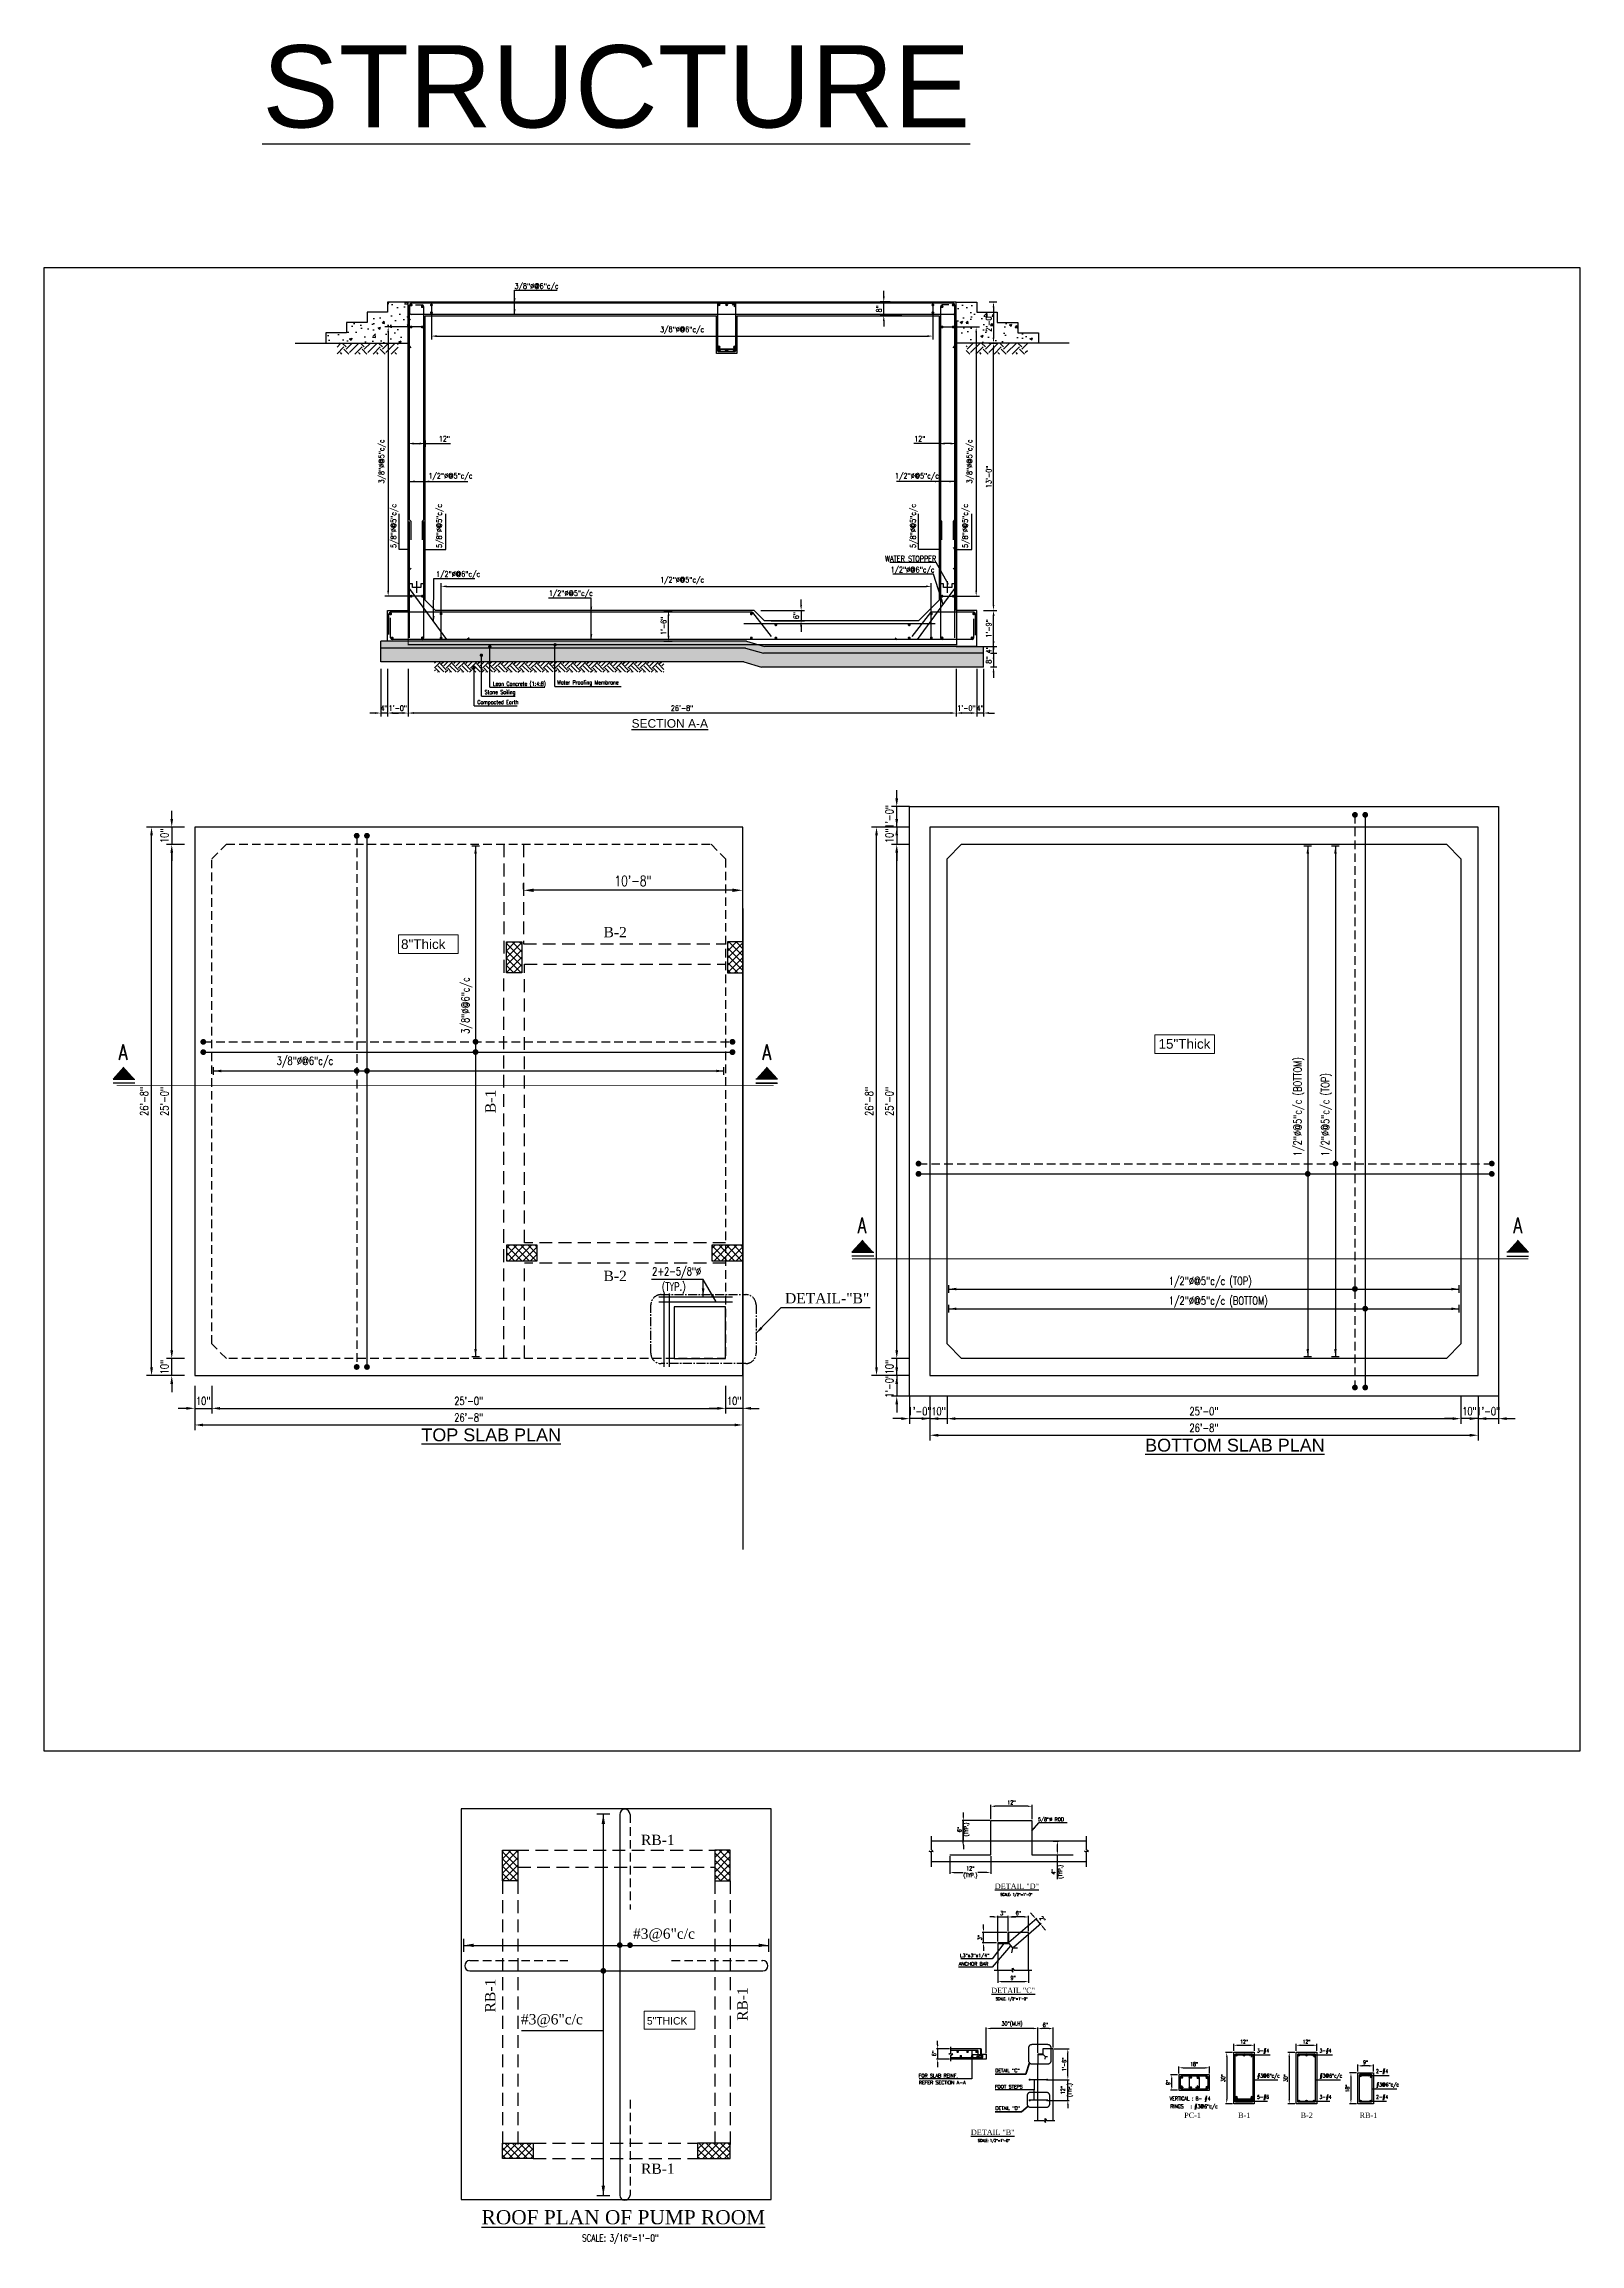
# Model space of a CAD drawing. Extents: x 646770 to 647667, y -185906 to -184623.
import ezdxf
from ezdxf.enums import TextEntityAlignment as Align

# ---------------------------------------------------------------- set-up
doc = ezdxf.new("R2010")
doc.units = 0
doc.header["$LTSCALE"] = 20
doc.header["$MEASUREMENT"] = 0
doc.header["$PDMODE"] = 32
doc.linetypes.add('CENTER2', pattern=[1.125, 0.75, -0.125, 0.125, -0.125])
doc.linetypes.add('HIDDEN', pattern=[0.375, 0.25, -0.125])
doc.layers.get('DEFPOINTS').update_dxf_attribs({"linetype": 'CONTINUOUS'})
for name, color, linetype in [('A-TYP-DIM', 1, 'CONTINUOUS'), ('A-TYP-N-TEXT', 2, 'CONTINUOUS'), ('A-TYP-REIN-ARROW', 1, 'CONTINUOUS'), ('A-TYP-ST-Hatch', 8, 'CONTINUOUS'), ('A-TYP-THK-MARK', 2, 'CONTINUOUS'), ('axis', 8, 'CONTINUOUS'), ('BAR-TIE', 1, 'CONTINUOUS'), ('BB', 6, 'CONTINUOUS'), ('BEAM', 4, 'HIDDEN'), ('BOT-STEEL', 6, 'CONTINUOUS'), ('COL', 6, 'CONTINUOUS'), ('DIM', 1, 'CONTINUOUS'), ('FTG-MAR', 2, 'CONTINUOUS'), ('GROUND LEVEL', 8, 'CONTINUOUS'), ('Hatach Concrete', 8, 'CONTINUOUS'), ('HATCH', 251, 'CONTINUOUS'), ('HEADING TEXT', 31, 'CONTINUOUS'), ('MH COVER', 52, 'CONTINUOUS'), ('S-BB', 6, 'CONTINUOUS'), ('S-BLOWUP COLUMN', 4, 'CONTINUOUS'), ('S-HT-COMPACTED EARTH', 1, 'CONTINUOUS'), ('S-TEXT', 2, 'CONTINUOUS'), ('S-TL', 2, 'CONTINUOUS'), ('S-TL1', 6, 'CONTINUOUS'), ('S-TX-BEAM-HEADING', 5, 'CONTINUOUS'), ('SEC', 4, 'CONTINUOUS'), ('SECTION', 4, 'CONTINUOUS'), ('ST-STEEL', 6, 'CONTINUOUS'), ('Steel', 6, 'CONTINUOUS'), ('TEXT-AXIS', 93, 'CONTINUOUS'), ('TIE', 1, 'CONTINUOUS'), ('Wall', 4, 'CONTINUOUS')]:
    doc.layers.add(name, color=color, linetype=linetype)
doc.styles.add('AERIAL', font='times.ttf')
doc.styles.add('arial', font='arial.ttf')
doc.styles.add('QASIM', font='arial.ttf')
doc.styles.add('rizwan', font='romans.shx', dxfattribs={"width": 0.75})
doc.styles.add('ROMANS', font='times.ttf')
doc.styles.add('ROMANTIC', font='romantic.ttf')
doc.styles.add('SECTION TX', font='romans.shx', dxfattribs={"width": 0.7})
doc.styles.add('ZHSARCH', font='romans.shx', dxfattribs={"width": 0.75})
doc.dimstyles.new('STYLE-64', dxfattribs={"dimscale": 64, "dimtxt": 0.09375, "dimasz": 0.09375, "dimexe": 0.0625, "dimexo": 0.0625, "dimgap": 0.03125, "dimtad": 1, "dimzin": 3, "dimdsep": 46, "dimlunit": 4, "dimtxsty": 'rizwan', "dimcen": 0.125, "dimdle": 4, "dimclrd": 1, "dimclre": 1, "dimclrt": 2, "dimadec": 0, "dimazin": 0, "dimtfac": 0.5, "dimtix": 1, "dimtmove": 2, "dimatfit": 3, "dimfxl": 1, "dimfrac": 1, "dimtolj": 1, "dimtzin": 3, "dimarcsym": 0})

# ---------------------------------------------------------------- blocks, each defined once
blk = doc.blocks.new('*D29')
at = {"layer": 'A-TYP-DIM', "color": 1, "lineweight": -2, "ltscale": 1.5, "transparency": 16777216}
for p, q in [((647314.9, -184987.1), (647314.9, -185015)), ((647318.9, -184987.1), (647318.9, -185015)), ((647311.7, -185013), (647308.5, -185013)), ((647318.9, -185013), (647314.9, -185013)), ((647322.1, -185013), (647325.3, -185013))]:
    blk.add_line(p, q, dxfattribs=at)
at = {"layer": 'A-TYP-DIM', "color": 1, "ltscale": 1.5, "transparency": 16777216}
for points in [[(647311.7, -185012.4), (647311.7, -185013.5), (647314.9, -185013)], [(647322.1, -185012.4), (647322.1, -185013.5), (647318.9, -185013)]]:
    blk.add_solid(points, dxfattribs=at)
at = {"layer": 'DEFPOINTS', "color": 0, "ltscale": 1.5, "transparency": 16777216}
for p in [(647314.9, -184983.1), (647318.9, -184983.1), (647314.9, -185013)]:
    blk.add_point(p, dxfattribs=at)
at = {"layer": 'A-TYP-DIM', "color": 2, "ltscale": 1.5, "transparency": 16777216, "insert": (647316.9, -185010.1), "char_height": 3.12, "attachment_point": 5, "style": 'rizwan'}
blk.add_mtext('\\A1;4"', dxfattribs=at)
blk = doc.blocks.new('*D30')
at = {"layer": 'A-TYP-DIM', "color": 1, "lineweight": -2, "ltscale": 1.5, "transparency": 16777216}
for p, q in [((647302.9, -184987.1), (647302.9, -185015)), ((647314.9, -184987.1), (647314.9, -185015)), ((647311.7, -185013), (647306.1, -185013))]:
    blk.add_line(p, q, dxfattribs=at)
at = {"layer": 'A-TYP-DIM', "color": 1, "ltscale": 1.5, "transparency": 16777216}
for points in [[(647306.1, -185012.4), (647306.1, -185013.5), (647302.9, -185013)], [(647311.7, -185012.4), (647311.7, -185013.5), (647314.9, -185013)]]:
    blk.add_solid(points, dxfattribs=at)
at = {"layer": 'DEFPOINTS', "color": 0, "ltscale": 1.5, "transparency": 16777216}
for p in [(647302.9, -184983.1), (647314.9, -184983.1), (647302.9, -185013)]:
    blk.add_point(p, dxfattribs=at)
at = {"layer": 'A-TYP-DIM', "color": 2, "ltscale": 1.5, "transparency": 16777216, "insert": (647308.9, -185010.1), "char_height": 3.12, "attachment_point": 5, "style": 'rizwan'}
blk.add_mtext('\\A1;1\'-0"', dxfattribs=at)
blk = doc.blocks.new('*D31')
at = {"layer": 'A-TYP-DIM', "color": 1, "lineweight": -2, "ltscale": 1.5, "transparency": 16777216}
for p, q in [((646982.9, -184987.1), (646982.9, -185015)), ((647302.9, -184987.1), (647302.9, -185015)), ((647299.7, -185013), (646986.1, -185013))]:
    blk.add_line(p, q, dxfattribs=at)
at = {"layer": 'A-TYP-DIM', "color": 1, "ltscale": 1.5, "transparency": 16777216}
for points in [[(646986.1, -185012.4), (646986.1, -185013.5), (646982.9, -185013)], [(647299.7, -185012.4), (647299.7, -185013.5), (647302.9, -185013)]]:
    blk.add_solid(points, dxfattribs=at)
at = {"layer": 'DEFPOINTS', "color": 0, "ltscale": 1.5, "transparency": 16777216}
for p in [(646982.9, -184983.1), (647302.9, -184983.1), (646982.9, -185013)]:
    blk.add_point(p, dxfattribs=at)
at = {"layer": 'A-TYP-DIM', "color": 2, "ltscale": 1.5, "transparency": 16777216, "insert": (647142.9, -185010.1), "char_height": 3.12, "attachment_point": 5, "style": 'rizwan'}
blk.add_mtext('\\A1;26\'-8"', dxfattribs=at)
blk = doc.blocks.new('*D32')
at = {"layer": 'A-TYP-DIM', "color": 1, "lineweight": -2, "ltscale": 1.5, "transparency": 16777216}
for p, q in [((646970.9, -184987.1), (646970.9, -185015)), ((646982.9, -184987.1), (646982.9, -185015)), ((646979.7, -185013), (646974.1, -185013))]:
    blk.add_line(p, q, dxfattribs=at)
at = {"layer": 'A-TYP-DIM', "color": 1, "ltscale": 1.5, "transparency": 16777216}
for points in [[(646974.1, -185012.4), (646974.1, -185013.5), (646970.9, -185013)], [(646979.7, -185012.4), (646979.7, -185013.5), (646982.9, -185013)]]:
    blk.add_solid(points, dxfattribs=at)
at = {"layer": 'DEFPOINTS', "color": 0, "ltscale": 1.5, "transparency": 16777216}
for p in [(646970.9, -184983.1), (646982.9, -184983.1), (646970.9, -185013)]:
    blk.add_point(p, dxfattribs=at)
at = {"layer": 'A-TYP-DIM', "color": 2, "ltscale": 1.5, "transparency": 16777216, "insert": (646976.9, -185010.1), "char_height": 3.12, "attachment_point": 5, "style": 'rizwan'}
blk.add_mtext('\\A1;1\'-0"', dxfattribs=at)
blk = doc.blocks.new('*D33')
at = {"layer": 'A-TYP-DIM', "color": 1, "lineweight": -2, "ltscale": 1.5, "transparency": 16777216}
for p, q in [((646966.9, -184987.1), (646966.9, -185015)), ((646970.9, -184987.1), (646970.9, -185015)), ((646963.7, -185013), (646960.5, -185013)), ((646970.9, -185013), (646966.9, -185013)), ((646974.1, -185013), (646977.3, -185013))]:
    blk.add_line(p, q, dxfattribs=at)
at = {"layer": 'A-TYP-DIM', "color": 1, "ltscale": 1.5, "transparency": 16777216}
for points in [[(646963.7, -185012.4), (646963.7, -185013.5), (646966.9, -185013)], [(646974.1, -185012.4), (646974.1, -185013.5), (646970.9, -185013)]]:
    blk.add_solid(points, dxfattribs=at)
at = {"layer": 'DEFPOINTS', "color": 0, "ltscale": 1.5, "transparency": 16777216}
for p in [(646966.9, -184983.1), (646970.9, -184983.1), (646966.9, -185013)]:
    blk.add_point(p, dxfattribs=at)
at = {"layer": 'A-TYP-DIM', "color": 2, "ltscale": 1.5, "transparency": 16777216, "insert": (646968.9, -185010.1), "char_height": 3.12, "attachment_point": 5, "style": 'rizwan'}
blk.add_mtext('\\A1;4"', dxfattribs=at)
blk = doc.blocks.new('*D34')
at = {"layer": 'A-TYP-DIM', "color": 1, "lineweight": -2, "ltscale": 1.5, "transparency": 16777216}
for p, q in [((647322.9, -184974.1), (647326.7, -184974.1)), ((647324.7, -184970.9), (647324.7, -184967.7)), ((647324.7, -184978.1), (647324.7, -184974.1)), ((647322.9, -184978.1), (647326.7, -184978.1)), ((647324.7, -184981.3), (647324.7, -184984.5))]:
    blk.add_line(p, q, dxfattribs=at)
at = {"layer": 'A-TYP-DIM', "color": 1, "ltscale": 1.5, "transparency": 16777216}
for points in [[(647324.2, -184970.9), (647325.3, -184970.9), (647324.7, -184974.1)], [(647324.2, -184981.3), (647325.3, -184981.3), (647324.7, -184978.1)]]:
    blk.add_solid(points, dxfattribs=at)
at = {"layer": 'DEFPOINTS', "color": 0, "ltscale": 1.5, "transparency": 16777216}
for p in [(647318.9, -184974.1), (647324.7, -184974.1), (647318.9, -184978.1)]:
    blk.add_point(p, dxfattribs=at)
at = {"layer": 'A-TYP-DIM', "color": 2, "ltscale": 1.5, "transparency": 16777216, "insert": (647321.9, -184976.1), "char_height": 3.12, "attachment_point": 5, "rotation": 90, "style": 'rizwan'}
blk.add_mtext('\\A1;4"', dxfattribs=at)
blk = doc.blocks.new('*D53')
at = {"layer": 'A-TYP-DIM', "color": 1, "lineweight": -2, "ltscale": 1.5, "transparency": 16777216}
for p, q in [((647260.6, -184769.9), (647260.6, -184766.7)), ((647264.4, -184773.1), (647258.6, -184773.1)), ((647271.2, -184781.1), (647258.6, -184781.1)), ((647260.6, -184781.1), (647260.6, -184773.1)), ((647260.6, -184784.3), (647260.6, -184787.5))]:
    blk.add_line(p, q, dxfattribs=at)
at = {"layer": 'A-TYP-DIM', "color": 1, "ltscale": 1.5, "transparency": 16777216}
for points in [[(647260.1, -184769.9), (647261.2, -184769.9), (647260.6, -184773.1)], [(647260.1, -184784.3), (647261.2, -184784.3), (647260.6, -184781.1)]]:
    blk.add_solid(points, dxfattribs=at)
at = {"layer": 'DEFPOINTS', "color": 0, "ltscale": 1.5, "transparency": 16777216}
for p in [(647260.6, -184773.1), (647268.4, -184773.1), (647275.2, -184781.1)]:
    blk.add_point(p, dxfattribs=at)
at = {"layer": 'A-TYP-DIM', "color": 2, "ltscale": 1.5, "transparency": 16777216, "insert": (647257.8, -184777.1), "char_height": 3.12, "attachment_point": 5, "rotation": 90, "style": 'rizwan'}
blk.add_mtext('\\A1;8"', dxfattribs=at)
blk = doc.blocks.new('*D35')
at = {"layer": 'A-TYP-DIM', "color": 1, "lineweight": -2, "ltscale": 1.5, "transparency": 16777216}
for p, q in [((647322.2, -184797.1), (647326.7, -184797.1)), ((647324.7, -184949.9), (647324.7, -184800.3)), ((647322.2, -184953.1), (647326.7, -184953.1))]:
    blk.add_line(p, q, dxfattribs=at)
at = {"layer": 'A-TYP-DIM', "color": 1, "ltscale": 1.5, "transparency": 16777216}
for points in [[(647324.2, -184800.3), (647325.2, -184800.3), (647324.7, -184797.1)], [(647324.2, -184949.9), (647325.2, -184949.9), (647324.7, -184953.1)]]:
    blk.add_solid(points, dxfattribs=at)
at = {"layer": 'DEFPOINTS', "color": 0, "ltscale": 1.5, "transparency": 16777216}
for p in [(647318.2, -184797.1), (647324.7, -184797.1), (647318.2, -184953.1)]:
    blk.add_point(p, dxfattribs=at)
at = {"layer": 'A-TYP-DIM', "color": 2, "ltscale": 1.5, "transparency": 16777216, "insert": (647321.9, -184875.1), "char_height": 3.12, "attachment_point": 5, "rotation": 90, "style": 'rizwan'}
blk.add_mtext('\\A1;13\'-0"', dxfattribs=at)
blk = doc.blocks.new('*D36')
at = {"layer": 'A-TYP-DIM', "color": 1, "lineweight": -2, "ltscale": 1.5, "transparency": 16777216}
for p, q in [((647318.9, -184953.1), (647326.7, -184953.1)), ((647324.7, -184970.9), (647324.7, -184956.3)), ((647318.9, -184974.1), (647326.7, -184974.1))]:
    blk.add_line(p, q, dxfattribs=at)
at = {"layer": 'A-TYP-DIM', "color": 1, "ltscale": 1.5, "transparency": 16777216}
for points in [[(647324.2, -184956.3), (647325.3, -184956.3), (647324.7, -184953.1)], [(647324.2, -184970.9), (647325.3, -184970.9), (647324.7, -184974.1)]]:
    blk.add_solid(points, dxfattribs=at)
at = {"layer": 'DEFPOINTS', "color": 0, "ltscale": 1.5, "transparency": 16777216}
for p in [(647314.9, -184953.1), (647324.7, -184953.1), (647314.9, -184974.1)]:
    blk.add_point(p, dxfattribs=at)
at = {"layer": 'A-TYP-DIM', "color": 2, "ltscale": 1.5, "transparency": 16777216, "insert": (647321.9, -184963.6), "char_height": 3.12, "attachment_point": 5, "rotation": 90, "style": 'rizwan'}
blk.add_mtext('\\A1;1\'-9"', dxfattribs=at)
blk = doc.blocks.new('*D37')
at = {"layer": 'A-TYP-DIM', "color": 1, "lineweight": -2, "ltscale": 1.5, "transparency": 16777216}
for p, q in [((646868.3, -185405.6), (646868.3, -185421.7)), ((647168.3, -185405.6), (647168.3, -185421.7)), ((646873.1, -185418.7), (647163.5, -185418.7))]:
    blk.add_line(p, q, dxfattribs=at)
at = {"layer": 'A-TYP-DIM', "color": 1, "ltscale": 1.5, "transparency": 16777216}
for points in [[(646873.1, -185417.9), (646873.1, -185419.5), (646868.3, -185418.7)], [(647163.5, -185417.9), (647163.5, -185419.5), (647168.3, -185418.7)]]:
    blk.add_solid(points, dxfattribs=at)
at = {"layer": 'DEFPOINTS', "color": 0, "ltscale": 1.5, "transparency": 16777216}
for p in [(646868.3, -185399.6), (647168.3, -185399.6), (647168.3, -185418.7)]:
    blk.add_point(p, dxfattribs=at)
at = {"layer": 'A-TYP-DIM', "color": 2, "ltscale": 1.5, "transparency": 16777216, "insert": (647018.3, -185414.4), "char_height": 4.69, "attachment_point": 5, "style": 'rizwan'}
blk.add_mtext('\\A1;25\'-0"', dxfattribs=at)
blk = doc.blocks.new('*D38')
at = {"layer": 'A-TYP-DIM', "color": 1, "lineweight": -2, "ltscale": 1.5, "transparency": 16777216}
for p, q in [((646858.3, -185405.6), (646858.3, -185431.4)), ((647178.3, -185405.6), (647178.3, -185431.4)), ((646863.1, -185428.4), (647173.5, -185428.4))]:
    blk.add_line(p, q, dxfattribs=at)
at = {"layer": 'A-TYP-DIM', "color": 1, "ltscale": 1.5, "transparency": 16777216}
for points in [[(646863.1, -185427.6), (646863.1, -185429.2), (646858.3, -185428.4)], [(647173.5, -185427.6), (647173.5, -185429.2), (647178.3, -185428.4)]]:
    blk.add_solid(points, dxfattribs=at)
at = {"layer": 'DEFPOINTS', "color": 0, "ltscale": 1.5, "transparency": 16777216}
for p in [(646858.3, -185399.6), (647178.3, -185399.6), (647178.3, -185428.4)]:
    blk.add_point(p, dxfattribs=at)
at = {"layer": 'A-TYP-DIM', "color": 2, "ltscale": 1.5, "transparency": 16777216, "insert": (647018.3, -185424.1), "char_height": 4.69, "attachment_point": 5, "style": 'rizwan'}
blk.add_mtext('\\A1;26\'-8"', dxfattribs=at)
blk = doc.blocks.new('*D39')
at = {"layer": 'A-TYP-DIM', "color": 1, "lineweight": -2, "ltscale": 1.5, "transparency": 16777216}
for p, q in [((646852.3, -185089.6), (646841.9, -185089.6)), ((646844.9, -185384.8), (646844.9, -185094.4)), ((646852.3, -185389.6), (646841.9, -185389.6))]:
    blk.add_line(p, q, dxfattribs=at)
at = {"layer": 'A-TYP-DIM', "color": 1, "ltscale": 1.5, "transparency": 16777216}
for points in [[(646844.1, -185094.4), (646845.7, -185094.4), (646844.9, -185089.6)], [(646844.1, -185384.8), (646845.7, -185384.8), (646844.9, -185389.6)]]:
    blk.add_solid(points, dxfattribs=at)
at = {"layer": 'DEFPOINTS', "color": 0, "ltscale": 1.5, "transparency": 16777216}
for p in [(646844.9, -185089.6), (646858.3, -185089.6), (646858.3, -185389.6)]:
    blk.add_point(p, dxfattribs=at)
at = {"layer": 'A-TYP-DIM', "color": 2, "ltscale": 1.5, "transparency": 16777216, "insert": (646840.6, -185239.6), "char_height": 4.69, "attachment_point": 5, "rotation": 90, "style": 'rizwan'}
blk.add_mtext('\\A1;25\'-0"', dxfattribs=at)
blk = doc.blocks.new('*D40')
at = {"layer": 'A-TYP-DIM', "color": 1, "lineweight": -2, "ltscale": 1.5, "transparency": 16777216}
for p, q in [((646852.3, -185079.6), (646830.1, -185079.6)), ((646833.1, -185394.8), (646833.1, -185084.4)), ((646852.3, -185399.6), (646830.1, -185399.6))]:
    blk.add_line(p, q, dxfattribs=at)
at = {"layer": 'A-TYP-DIM', "color": 1, "ltscale": 1.5, "transparency": 16777216}
for points in [[(646832.3, -185084.4), (646833.9, -185084.4), (646833.1, -185079.6)], [(646832.3, -185394.8), (646833.9, -185394.8), (646833.1, -185399.6)]]:
    blk.add_solid(points, dxfattribs=at)
at = {"layer": 'DEFPOINTS', "color": 0, "ltscale": 1.5, "transparency": 16777216}
for p in [(646833.1, -185079.6), (646858.3, -185079.6), (646858.3, -185399.6)]:
    blk.add_point(p, dxfattribs=at)
at = {"layer": 'A-TYP-DIM', "color": 2, "ltscale": 1.5, "transparency": 16777216, "insert": (646828.8, -185239.6), "char_height": 4.69, "attachment_point": 5, "rotation": 90, "style": 'rizwan'}
blk.add_mtext('\\A1;26\'-8"', dxfattribs=at)
blk = doc.blocks.new('*D41')
at = {"layer": 'A-TYP-DIM', "color": 1, "lineweight": -2, "ltscale": 1.5, "transparency": 16777216}
for p, q in [((647297.6, -185411.6), (647297.6, -185427.7)), ((647597.6, -185411.6), (647597.6, -185427.7)), ((647302.4, -185424.7), (647592.8, -185424.7))]:
    blk.add_line(p, q, dxfattribs=at)
at = {"layer": 'A-TYP-DIM', "color": 1, "ltscale": 1.5, "transparency": 16777216}
for points in [[(647302.4, -185423.9), (647302.4, -185425.5), (647297.6, -185424.7)], [(647592.8, -185423.9), (647592.8, -185425.5), (647597.6, -185424.7)]]:
    blk.add_solid(points, dxfattribs=at)
at = {"layer": 'DEFPOINTS', "color": 0, "ltscale": 1.5, "transparency": 16777216}
for p in [(647297.6, -185405.6), (647597.6, -185405.6), (647597.6, -185424.7)]:
    blk.add_point(p, dxfattribs=at)
at = {"layer": 'A-TYP-DIM', "color": 2, "ltscale": 1.5, "transparency": 16777216, "insert": (647447.6, -185420.4), "char_height": 4.69, "attachment_point": 5, "style": 'rizwan'}
blk.add_mtext('\\A1;25\'-0"', dxfattribs=at)
blk = doc.blocks.new('*D42')
at = {"layer": 'A-TYP-DIM', "color": 1, "lineweight": -2, "ltscale": 1.5, "transparency": 16777216}
for p, q in [((647287.6, -185411.6), (647287.6, -185437.4)), ((647607.6, -185411.6), (647607.6, -185437.4)), ((647292.4, -185434.4), (647602.8, -185434.4))]:
    blk.add_line(p, q, dxfattribs=at)
at = {"layer": 'A-TYP-DIM', "color": 1, "ltscale": 1.5, "transparency": 16777216}
for points in [[(647292.4, -185433.6), (647292.4, -185435.2), (647287.6, -185434.4)], [(647602.8, -185433.6), (647602.8, -185435.2), (647607.6, -185434.4)]]:
    blk.add_solid(points, dxfattribs=at)
at = {"layer": 'DEFPOINTS', "color": 0, "ltscale": 1.5, "transparency": 16777216}
for p in [(647287.6, -185405.6), (647607.6, -185405.6), (647607.6, -185434.4)]:
    blk.add_point(p, dxfattribs=at)
at = {"layer": 'A-TYP-DIM', "color": 2, "ltscale": 1.5, "transparency": 16777216, "insert": (647447.6, -185430.1), "char_height": 4.69, "attachment_point": 5, "style": 'rizwan'}
blk.add_mtext('\\A1;26\'-8"', dxfattribs=at)
blk = doc.blocks.new('*D43')
at = {"layer": 'A-TYP-DIM', "color": 1, "lineweight": -2, "ltscale": 1.5, "transparency": 16777216}
for p, q in [((647275.6, -185089.6), (647265.2, -185089.6)), ((647268.2, -185384.8), (647268.2, -185094.4)), ((647275.6, -185389.6), (647265.2, -185389.6))]:
    blk.add_line(p, q, dxfattribs=at)
at = {"layer": 'A-TYP-DIM', "color": 1, "ltscale": 1.5, "transparency": 16777216}
for points in [[(647267.4, -185094.4), (647269, -185094.4), (647268.2, -185089.6)], [(647267.4, -185384.8), (647269, -185384.8), (647268.2, -185389.6)]]:
    blk.add_solid(points, dxfattribs=at)
at = {"layer": 'DEFPOINTS', "color": 0, "ltscale": 1.5, "transparency": 16777216}
for p in [(647268.2, -185089.6), (647281.6, -185089.6), (647281.6, -185389.6)]:
    blk.add_point(p, dxfattribs=at)
at = {"layer": 'A-TYP-DIM', "color": 2, "ltscale": 1.5, "transparency": 16777216, "insert": (647263.9, -185239.6), "char_height": 4.69, "attachment_point": 5, "rotation": 90, "style": 'rizwan'}
blk.add_mtext('\\A1;25\'-0"', dxfattribs=at)
blk = doc.blocks.new('*D44')
at = {"layer": 'A-TYP-DIM', "color": 1, "lineweight": -2, "ltscale": 1.5, "transparency": 16777216}
for p, q in [((647275.6, -185079.6), (647253.4, -185079.6)), ((647256.4, -185394.8), (647256.4, -185084.4)), ((647275.6, -185399.6), (647253.4, -185399.6))]:
    blk.add_line(p, q, dxfattribs=at)
at = {"layer": 'A-TYP-DIM', "color": 1, "ltscale": 1.5, "transparency": 16777216}
for points in [[(647255.6, -185084.4), (647257.2, -185084.4), (647256.4, -185079.6)], [(647255.6, -185394.8), (647257.2, -185394.8), (647256.4, -185399.6)]]:
    blk.add_solid(points, dxfattribs=at)
at = {"layer": 'DEFPOINTS', "color": 0, "ltscale": 1.5, "transparency": 16777216}
for p in [(647256.4, -185079.6), (647281.6, -185079.6), (647281.6, -185399.6)]:
    blk.add_point(p, dxfattribs=at)
at = {"layer": 'A-TYP-DIM', "color": 2, "ltscale": 1.5, "transparency": 16777216, "insert": (647252.1, -185239.6), "char_height": 4.69, "attachment_point": 5, "rotation": 90, "style": 'rizwan'}
blk.add_mtext('\\A1;26\'-8"', dxfattribs=at)
blk = doc.blocks.new('*D45')
at = {"layer": 'A-TYP-DIM', "color": 1, "lineweight": -2, "ltscale": 1.5, "transparency": 16777216}
for p, q in [((647002.2, -184969.5), (647002.2, -184937.1)), ((647005.4, -184939.1), (647285.2, -184939.1)), ((647288.4, -184968.8), (647288.4, -184937.1))]:
    blk.add_line(p, q, dxfattribs=at)
at = {"layer": 'A-TYP-DIM', "color": 1, "ltscale": 1.5, "transparency": 16777216}
for points in [[(647005.4, -184938.5), (647005.4, -184939.6), (647002.2, -184939.1)], [(647285.2, -184938.5), (647285.2, -184939.6), (647288.4, -184939.1)]]:
    blk.add_solid(points, dxfattribs=at)
at = {"layer": 'DEFPOINTS', "color": 0, "ltscale": 1.5, "transparency": 16777216}
for p in [(647288.4, -184939.1), (647002.2, -184973.5), (647288.4, -184972.8)]:
    blk.add_point(p, dxfattribs=at)
at = {"layer": 'A-TYP-DIM', "color": 2, "ltscale": 1.5, "transparency": 16777216, "insert": (647142.9, -184935.7), "char_height": 3.125, "attachment_point": 5, "style": 'rizwan'}
blk.add_mtext('\\A1;1/2"%%C@5"c/c', dxfattribs=at)
blk = doc.blocks.new('*D46')
at = {"layer": 'A-TYP-DIM', "color": 1, "lineweight": -2, "ltscale": 1.5, "transparency": 16777216}
for p, q in [((646996.5, -184775), (646996.5, -184795)), ((647289.2, -184775.4), (647289.2, -184795)), ((646999.7, -184793), (647286, -184793))]:
    blk.add_line(p, q, dxfattribs=at)
at = {"layer": 'A-TYP-DIM', "color": 1, "ltscale": 1.5, "transparency": 16777216}
for points in [[(646999.7, -184792.5), (646999.7, -184793.6), (646996.5, -184793)], [(647286, -184792.5), (647286, -184793.6), (647289.2, -184793)]]:
    blk.add_solid(points, dxfattribs=at)
at = {"layer": 'DEFPOINTS', "color": 0, "ltscale": 1.5, "transparency": 16777216}
for p in [(646996.5, -184771), (647289.2, -184771.4), (647289.2, -184793)]:
    blk.add_point(p, dxfattribs=at)
at = {"layer": 'A-TYP-DIM', "color": 2, "ltscale": 1.5, "transparency": 16777216, "insert": (647142.9, -184789.6), "char_height": 3.125, "attachment_point": 5, "style": 'rizwan'}
blk.add_mtext('\\A1;3/8"%%C@6"c/c', dxfattribs=at)
blk = doc.blocks.new('*D47')
at = {"layer": 'A-TYP-DIM', "color": 1, "lineweight": -2, "ltscale": 1.5, "transparency": 16777216}
for p, q in [((646844.9, -185074.8), (646844.9, -185070)), ((646852.3, -185079.6), (646841.9, -185079.6)), ((646852.3, -185089.6), (646841.9, -185089.6)), ((646844.9, -185079.6), (646844.9, -185089.6)), ((646844.9, -185094.4), (646844.9, -185099.2))]:
    blk.add_line(p, q, dxfattribs=at)
at = {"layer": 'A-TYP-DIM', "color": 1, "ltscale": 1.5, "transparency": 16777216}
for points in [[(646844.1, -185074.8), (646845.7, -185074.8), (646844.9, -185079.6)], [(646844.1, -185094.4), (646845.7, -185094.4), (646844.9, -185089.6)]]:
    blk.add_solid(points, dxfattribs=at)
at = {"layer": 'DEFPOINTS', "color": 0, "ltscale": 1.5, "transparency": 16777216}
for p in [(646844.9, -185089.6), (646858.3, -185079.6), (646858.3, -185089.6)]:
    blk.add_point(p, dxfattribs=at)
at = {"layer": 'A-TYP-DIM', "color": 2, "ltscale": 1.5, "transparency": 16777216, "insert": (646840.6, -185084.6), "char_height": 4.69, "attachment_point": 5, "rotation": 90, "style": 'rizwan'}
blk.add_mtext('\\A1;10"', dxfattribs=at)
blk = doc.blocks.new('*D48')
at = {"layer": 'A-TYP-DIM', "color": 1, "lineweight": -2, "ltscale": 1.5, "transparency": 16777216}
for p, q in [((646844.9, -185384.8), (646844.9, -185380)), ((646852.3, -185389.6), (646841.9, -185389.6)), ((646844.9, -185399.6), (646844.9, -185389.6)), ((646852.3, -185399.6), (646841.9, -185399.6)), ((646844.9, -185404.4), (646844.9, -185409.2))]:
    blk.add_line(p, q, dxfattribs=at)
at = {"layer": 'A-TYP-DIM', "color": 1, "ltscale": 1.5, "transparency": 16777216}
for points in [[(646844.1, -185384.8), (646845.7, -185384.8), (646844.9, -185389.6)], [(646844.1, -185404.4), (646845.7, -185404.4), (646844.9, -185399.6)]]:
    blk.add_solid(points, dxfattribs=at)
at = {"layer": 'DEFPOINTS', "color": 0, "ltscale": 1.5, "transparency": 16777216}
for p in [(646844.9, -185389.6), (646858.3, -185389.6), (646858.3, -185399.6)]:
    blk.add_point(p, dxfattribs=at)
at = {"layer": 'A-TYP-DIM', "color": 2, "ltscale": 1.5, "transparency": 16777216, "insert": (646840.6, -185394.6), "char_height": 4.69, "attachment_point": 5, "rotation": 90, "style": 'rizwan'}
blk.add_mtext('\\A1;10"', dxfattribs=at)
blk = doc.blocks.new('*D49')
at = {"layer": 'A-TYP-DIM', "color": 1, "lineweight": -2, "ltscale": 1.5, "transparency": 16777216}
for p, q in [((646858.3, -185405.6), (646858.3, -185421.7)), ((646868.3, -185405.6), (646868.3, -185421.7)), ((646853.5, -185418.7), (646848.7, -185418.7)), ((646858.3, -185418.7), (646868.3, -185418.7)), ((646873.1, -185418.7), (646877.9, -185418.7))]:
    blk.add_line(p, q, dxfattribs=at)
at = {"layer": 'A-TYP-DIM', "color": 1, "ltscale": 1.5, "transparency": 16777216}
for points in [[(646853.5, -185417.9), (646853.5, -185419.5), (646858.3, -185418.7)], [(646873.1, -185417.9), (646873.1, -185419.5), (646868.3, -185418.7)]]:
    blk.add_solid(points, dxfattribs=at)
at = {"layer": 'DEFPOINTS', "color": 0, "ltscale": 1.5, "transparency": 16777216}
for p in [(646858.3, -185399.6), (646868.3, -185399.6), (646868.3, -185418.7)]:
    blk.add_point(p, dxfattribs=at)
at = {"layer": 'A-TYP-DIM', "color": 2, "ltscale": 1.5, "transparency": 16777216, "insert": (646863.3, -185414.4), "char_height": 4.69, "attachment_point": 5, "style": 'rizwan'}
blk.add_mtext('\\A1;10"', dxfattribs=at)
blk = doc.blocks.new('*D50')
at = {"layer": 'A-TYP-DIM', "color": 1, "lineweight": -2, "ltscale": 1.5, "transparency": 16777216}
for p, q in [((647168.3, -185405.6), (647168.3, -185421.7)), ((647178.3, -185405.6), (647178.3, -185421.7)), ((647163.5, -185418.7), (647158.7, -185418.7)), ((647178.3, -185418.7), (647168.3, -185418.7)), ((647183.1, -185418.7), (647187.9, -185418.7))]:
    blk.add_line(p, q, dxfattribs=at)
at = {"layer": 'A-TYP-DIM', "color": 1, "ltscale": 1.5, "transparency": 16777216}
for points in [[(647163.5, -185417.9), (647163.5, -185419.5), (647168.3, -185418.7)], [(647183.1, -185417.9), (647183.1, -185419.5), (647178.3, -185418.7)]]:
    blk.add_solid(points, dxfattribs=at)
at = {"layer": 'DEFPOINTS', "color": 0, "ltscale": 1.5, "transparency": 16777216}
for p in [(647168.3, -185399.6), (647178.3, -185399.6), (647168.3, -185418.7)]:
    blk.add_point(p, dxfattribs=at)
at = {"layer": 'A-TYP-DIM', "color": 2, "ltscale": 1.5, "transparency": 16777216, "insert": (647173.3, -185414.4), "char_height": 4.69, "attachment_point": 5, "style": 'rizwan'}
blk.add_mtext('\\A1;10"', dxfattribs=at)
blk = doc.blocks.new('*D51')
at = {"layer": 'A-TYP-DIM', "color": 1, "lineweight": -2, "ltscale": 1.5, "transparency": 16777216}
for p, q in [((647268.2, -185074.8), (647268.2, -185070)), ((647275.6, -185079.6), (647265.2, -185079.6)), ((647275.6, -185089.6), (647265.2, -185089.6)), ((647268.2, -185079.6), (647268.2, -185089.6)), ((647268.2, -185094.4), (647268.2, -185099.2))]:
    blk.add_line(p, q, dxfattribs=at)
at = {"layer": 'A-TYP-DIM', "color": 1, "ltscale": 1.5, "transparency": 16777216}
for points in [[(647267.4, -185074.8), (647269, -185074.8), (647268.2, -185079.6)], [(647267.4, -185094.4), (647269, -185094.4), (647268.2, -185089.6)]]:
    blk.add_solid(points, dxfattribs=at)
at = {"layer": 'DEFPOINTS', "color": 0, "ltscale": 1.5, "transparency": 16777216}
for p in [(647268.2, -185089.6), (647281.6, -185079.6), (647281.6, -185089.6)]:
    blk.add_point(p, dxfattribs=at)
at = {"layer": 'A-TYP-DIM', "color": 2, "ltscale": 1.5, "transparency": 16777216, "insert": (647263.9, -185084.6), "char_height": 4.69, "attachment_point": 5, "rotation": 90, "style": 'rizwan'}
blk.add_mtext('\\A1;10"', dxfattribs=at)
blk = doc.blocks.new('*D52')
at = {"layer": 'A-TYP-DIM', "color": 1, "lineweight": -2, "ltscale": 1.5, "transparency": 16777216}
for p, q in [((647268.2, -185384.8), (647268.2, -185380)), ((647275.6, -185389.6), (647265.2, -185389.6)), ((647268.2, -185399.6), (647268.2, -185389.6)), ((647275.6, -185399.6), (647265.2, -185399.6)), ((647268.2, -185404.4), (647268.2, -185409.2))]:
    blk.add_line(p, q, dxfattribs=at)
at = {"layer": 'A-TYP-DIM', "color": 1, "ltscale": 1.5, "transparency": 16777216}
for points in [[(647267.4, -185384.8), (647269, -185384.8), (647268.2, -185389.6)], [(647267.4, -185404.4), (647269, -185404.4), (647268.2, -185399.6)]]:
    blk.add_solid(points, dxfattribs=at)
at = {"layer": 'DEFPOINTS', "color": 0, "ltscale": 1.5, "transparency": 16777216}
for p in [(647268.2, -185389.6), (647281.6, -185389.6), (647281.6, -185399.6)]:
    blk.add_point(p, dxfattribs=at)
at = {"layer": 'A-TYP-DIM', "color": 2, "ltscale": 1.5, "transparency": 16777216, "insert": (647263.9, -185394.6), "char_height": 4.69, "attachment_point": 5, "rotation": 90, "style": 'rizwan'}
blk.add_mtext('\\A1;10"', dxfattribs=at)
blk = doc.blocks.new('*D24')
at = {"layer": 'A-TYP-DIM', "color": 1, "lineweight": -2, "ltscale": 1.5, "transparency": 16777216}
for p, q in [((647287.6, -185411.6), (647287.6, -185427.7)), ((647297.6, -185411.6), (647297.6, -185427.7)), ((647282.8, -185424.7), (647278, -185424.7)), ((647287.6, -185424.7), (647297.6, -185424.7)), ((647302.4, -185424.7), (647307.2, -185424.7))]:
    blk.add_line(p, q, dxfattribs=at)
at = {"layer": 'A-TYP-DIM', "color": 1, "ltscale": 1.5, "transparency": 16777216}
for points in [[(647282.8, -185423.9), (647282.8, -185425.5), (647287.6, -185424.7)], [(647302.4, -185423.9), (647302.4, -185425.5), (647297.6, -185424.7)]]:
    blk.add_solid(points, dxfattribs=at)
at = {"layer": 'DEFPOINTS', "color": 0, "ltscale": 1.5, "transparency": 16777216}
for p in [(647287.6, -185405.6), (647297.6, -185405.6), (647297.6, -185424.7)]:
    blk.add_point(p, dxfattribs=at)
at = {"layer": 'A-TYP-DIM', "color": 2, "ltscale": 1.5, "transparency": 16777216, "insert": (647292.6, -185420.4), "char_height": 4.69, "attachment_point": 5, "style": 'rizwan'}
blk.add_mtext('\\A1;10"', dxfattribs=at)
blk = doc.blocks.new('*D25')
at = {"layer": 'A-TYP-DIM', "color": 1, "lineweight": -2, "ltscale": 1.5, "transparency": 16777216}
for p, q in [((647597.6, -185411.6), (647597.6, -185427.7)), ((647607.6, -185411.6), (647607.6, -185427.7)), ((647592.8, -185424.7), (647588, -185424.7)), ((647607.6, -185424.7), (647597.6, -185424.7)), ((647612.4, -185424.7), (647617.2, -185424.7))]:
    blk.add_line(p, q, dxfattribs=at)
at = {"layer": 'A-TYP-DIM', "color": 1, "ltscale": 1.5, "transparency": 16777216}
for points in [[(647592.8, -185423.9), (647592.8, -185425.5), (647597.6, -185424.7)], [(647612.4, -185423.9), (647612.4, -185425.5), (647607.6, -185424.7)]]:
    blk.add_solid(points, dxfattribs=at)
at = {"layer": 'DEFPOINTS', "color": 0, "ltscale": 1.5, "transparency": 16777216}
for p in [(647597.6, -185405.6), (647607.6, -185405.6), (647597.6, -185424.7)]:
    blk.add_point(p, dxfattribs=at)
at = {"layer": 'A-TYP-DIM', "color": 2, "ltscale": 1.5, "transparency": 16777216, "insert": (647602.6, -185420.4), "char_height": 4.69, "attachment_point": 5, "style": 'rizwan'}
blk.add_mtext('\\A1;10"', dxfattribs=at)
blk = doc.blocks.new('*D26')
at = {"layer": 'A-TYP-DIM', "color": 1, "lineweight": -2, "ltscale": 1.5, "transparency": 16777216}
for p, q in [((646990.8, -184787.7), (646969.3, -184787.7)), ((646971.3, -184790.9), (646971.3, -184941.6)), ((646991.2, -184944.8), (646969.3, -184944.8))]:
    blk.add_line(p, q, dxfattribs=at)
at = {"layer": 'A-TYP-DIM', "color": 1, "ltscale": 1.5, "transparency": 16777216}
for points in [[(646970.7, -184790.9), (646971.8, -184790.9), (646971.3, -184787.7)], [(646970.7, -184941.6), (646971.8, -184941.6), (646971.3, -184944.8)]]:
    blk.add_solid(points, dxfattribs=at)
at = {"layer": 'DEFPOINTS', "color": 0, "ltscale": 1.5, "transparency": 16777216}
for p in [(646994.8, -184787.7), (646971.3, -184944.8), (646995.2, -184944.8)]:
    blk.add_point(p, dxfattribs=at)
at = {"layer": 'A-TYP-DIM', "color": 2, "ltscale": 1.5, "transparency": 16777216, "insert": (646967.9, -184866.2), "char_height": 3.125, "attachment_point": 5, "rotation": 90, "style": 'rizwan'}
blk.add_mtext('\\A1;3/8"%%C@5"c/c', dxfattribs=at)
blk = doc.blocks.new('*D27')
at = {"layer": 'A-TYP-DIM', "color": 1, "lineweight": -2, "ltscale": 1.5, "transparency": 16777216}
for p, q in [((647295, -184787.7), (647316.6, -184787.7)), ((647314.6, -184790.9), (647314.6, -184941.6)), ((647294.6, -184944.8), (647316.6, -184944.8))]:
    blk.add_line(p, q, dxfattribs=at)
at = {"layer": 'A-TYP-DIM', "color": 1, "ltscale": 1.5, "transparency": 16777216}
for points in [[(647314.1, -184790.9), (647315.1, -184790.9), (647314.6, -184787.7)], [(647314.1, -184941.6), (647315.1, -184941.6), (647314.6, -184944.8)]]:
    blk.add_solid(points, dxfattribs=at)
at = {"layer": 'DEFPOINTS', "color": 0, "ltscale": 1.5, "transparency": 16777216}
for p in [(647291, -184787.7), (647290.6, -184944.8), (647314.6, -184944.8)]:
    blk.add_point(p, dxfattribs=at)
at = {"layer": 'A-TYP-DIM', "color": 2, "ltscale": 1.5, "transparency": 16777216, "insert": (647311.2, -184866.2), "char_height": 3.125, "attachment_point": 5, "rotation": 90, "style": 'rizwan'}
blk.add_mtext('\\A1;3/8"%%C@5"c/c', dxfattribs=at)
blk = doc.blocks.new('SLAB-THK.MARK')
at = {"layer": 'A-TYP-N-TEXT', "lineweight": 0, "ltscale": 1.5}
blk.add_lwpolyline([(0, 0), (0.727, 0), (0.727, -0.227), (0, -0.227)], close=True, dxfattribs=at)
at = {"layer": 'A-TYP-N-TEXT', "lineweight": 0, "ltscale": 1.5, "style": 'QASIM'}
blk.add_attdef('24"THICK', (0.035, -0.171), '', height=0.117, dxfattribs=at)
blk = doc.blocks.new('*D28')
at = {"layer": 'A-TYP-DIM', "color": 1, "lineweight": -2, "ltscale": 1.5, "transparency": 16777216}
for p, q in [((647324.7, -184974.9), (647324.7, -184971.7)), ((647322.9, -184978.1), (647326.7, -184978.1)), ((647322.9, -184986.1), (647326.7, -184986.1)), ((647324.7, -184978.1), (647324.7, -184986.1)), ((647324.7, -184989.3), (647324.7, -184992.5))]:
    blk.add_line(p, q, dxfattribs=at)
at = {"layer": 'A-TYP-DIM', "color": 1, "ltscale": 1.5, "transparency": 16777216}
for points in [[(647324.2, -184974.9), (647325.3, -184974.9), (647324.7, -184978.1)], [(647324.2, -184989.3), (647325.3, -184989.3), (647324.7, -184986.1)]]:
    blk.add_solid(points, dxfattribs=at)
at = {"layer": 'DEFPOINTS', "color": 0, "ltscale": 1.5, "transparency": 16777216}
for p in [(647318.9, -184978.1), (647318.9, -184986.1), (647324.7, -184986.1)]:
    blk.add_point(p, dxfattribs=at)
at = {"layer": 'A-TYP-DIM', "color": 2, "ltscale": 1.5, "transparency": 16777216, "insert": (647321.9, -184982.1), "char_height": 3.12, "attachment_point": 5, "rotation": 90, "style": 'rizwan'}
blk.add_mtext('\\A1;8"', dxfattribs=at)
blk = doc.blocks.new('DO')
at = {"layer": 'Steel', "const_width": 1.25}
blk.add_lwpolyline([(-0.625, 0, 1), (0.625, 0, 1)], format="xyb", close=True, dxfattribs=at)
blk = doc.blocks.new('TIE')
at = {"layer": 'A-TYP-REIN-ARROW', "color": 6, "ltscale": 1.5}
blk.add_line((0, 3.8), (0, -3.8), dxfattribs=at)
at = {"layer": 'A-TYP-REIN-ARROW', "ltscale": 1.5}
blk.add_solid([(-5.8, 1), (-5.8, -1), (0, 0)], dxfattribs=at)
blk = doc.blocks.new('*D78')
at = {"layer": 'A-TYP-DIM', "color": 1, "lineweight": -2, "ltscale": 1.5, "transparency": 16777216}
for p, q in [((646982.9, -184854), (646982.9, -184857.7)), ((646986.1, -184855.7), (646989.7, -184855.7)), ((646992.9, -184854), (646992.9, -184857.7)), ((646992.9, -184855.7), (647007.7, -184855.7))]:
    blk.add_line(p, q, dxfattribs=at)
at = {"layer": 'A-TYP-DIM', "color": 1, "ltscale": 1.5, "transparency": 16777216}
for points in [[(646986.1, -184855.2), (646986.1, -184856.3), (646982.9, -184855.7)], [(646989.7, -184855.2), (646989.7, -184856.3), (646992.9, -184855.7)]]:
    blk.add_solid(points, dxfattribs=at)
at = {"layer": 'DEFPOINTS', "color": 0, "ltscale": 1.5, "transparency": 16777216}
for p in [(646982.9, -184850), (646992.9, -184850), (646992.9, -184855.7)]:
    blk.add_point(p, dxfattribs=at)
at = {"layer": 'A-TYP-DIM', "color": 2, "ltscale": 1.5, "transparency": 16777216, "insert": (647004.1, -184852.9), "char_height": 3.12, "attachment_point": 5, "style": 'rizwan'}
blk.add_mtext('\\A1;12"', dxfattribs=at)
blk = doc.blocks.new('*D79')
at = {"layer": 'A-TYP-DIM', "color": 1, "lineweight": -2, "ltscale": 1.5, "transparency": 16777216}
for p, q in [((647292.9, -184855.7), (647278.2, -184855.7)), ((647292.9, -184854), (647292.9, -184857.7)), ((647299.7, -184855.7), (647296.1, -184855.7)), ((647302.9, -184854), (647302.9, -184857.7))]:
    blk.add_line(p, q, dxfattribs=at)
at = {"layer": 'A-TYP-DIM', "color": 1, "ltscale": 1.5, "transparency": 16777216}
for points in [[(647296.1, -184855.2), (647296.1, -184856.3), (647292.9, -184855.7)], [(647299.7, -184855.2), (647299.7, -184856.3), (647302.9, -184855.7)]]:
    blk.add_solid(points, dxfattribs=at)
at = {"layer": 'DEFPOINTS', "color": 0, "ltscale": 1.5, "transparency": 16777216}
for p in [(647292.9, -184850), (647292.9, -184855.7), (647302.9, -184850)]:
    blk.add_point(p, dxfattribs=at)
at = {"layer": 'A-TYP-DIM', "color": 2, "ltscale": 1.5, "transparency": 16777216, "insert": (647281.7, -184852.9), "char_height": 3.12, "attachment_point": 5, "style": 'rizwan'}
blk.add_mtext('\\A1;12"', dxfattribs=at)
blk = doc.blocks.new('*D89')
at = {"layer": 'DEFPOINTS', "color": 0, "ltscale": 1.5, "transparency": 16777216}
for p in [(647350.5, -185780.6), (647350.5, -185795.5), (647359.5, -185792.5)]:
    blk.add_point(p, dxfattribs=at)
at = {"layer": 'DIM', "color": 1, "lineweight": -2, "ltscale": 1.5, "transparency": 16777216}
for p, q in [((647350.5, -185794.7), (647350.5, -185779.9)), ((647357.2, -185780.6), (647352.9, -185780.6)), ((647359.5, -185791.7), (647359.5, -185779.9))]:
    blk.add_line(p, q, dxfattribs=at)
at = {"layer": 'DIM', "color": 1, "ltscale": 1.5, "transparency": 16777216}
for points in [[(647352.9, -185780.2), (647352.9, -185781), (647350.5, -185780.6)], [(647357.2, -185780.2), (647357.2, -185781), (647359.5, -185780.6)]]:
    blk.add_solid(points, dxfattribs=at)
at = {"layer": 'DIM', "color": 2, "ltscale": 1.5, "transparency": 16777216, "insert": (647355, -185778.5), "char_height": 2.34, "attachment_point": 5, "style": 'rizwan'}
blk.add_mtext('\\A1;6"', dxfattribs=at)
blk = doc.blocks.new('*D80')
at = {"layer": 'DEFPOINTS', "color": 0, "ltscale": 1.5, "transparency": 16777216}
for p in [(647320.5, -185780.6), (647320.5, -185795.7), (647350.5, -185795.5)]:
    blk.add_point(p, dxfattribs=at)
at = {"layer": 'DIM', "color": 1, "lineweight": -2, "ltscale": 1.5, "transparency": 16777216}
for p, q in [((647320.5, -185795), (647320.5, -185779.9)), ((647348.2, -185780.6), (647322.9, -185780.6)), ((647350.5, -185794.7), (647350.5, -185779.9))]:
    blk.add_line(p, q, dxfattribs=at)
at = {"layer": 'DIM', "color": 1, "ltscale": 1.5, "transparency": 16777216}
for points in [[(647322.9, -185780.2), (647322.9, -185781), (647320.5, -185780.6)], [(647348.2, -185780.2), (647348.2, -185781), (647350.5, -185780.6)]]:
    blk.add_solid(points, dxfattribs=at)
at = {"layer": 'DIM', "color": 2, "ltscale": 1.5, "transparency": 16777216, "insert": (647335.5, -185778.1), "char_height": 2.344, "attachment_point": 5, "style": 'rizwan'}
blk.add_mtext('\\A1;30"(M.H)', dxfattribs=at)
blk = doc.blocks.new('*D81')
at = {"layer": 'DEFPOINTS', "color": 0, "ltscale": 1.5, "transparency": 16777216}
for p in [(647299.7, -185792.5), (647292.1, -185798.5), (647299.7, -185798.5)]:
    blk.add_point(p, dxfattribs=at)
at = {"layer": 'DIM', "color": 1, "lineweight": -2, "ltscale": 1.5, "transparency": 16777216}
for p, q in [((647299, -185792.5), (647291.4, -185792.5)), ((647292.1, -185790.1), (647292.1, -185787.8)), ((647292.1, -185792.5), (647292.1, -185798.5)), ((647299, -185798.5), (647291.4, -185798.5)), ((647292.1, -185800.8), (647292.1, -185803.1))]:
    blk.add_line(p, q, dxfattribs=at)
at = {"layer": 'DIM', "color": 1, "ltscale": 1.5, "transparency": 16777216}
for points in [[(647291.7, -185790.1), (647292.5, -185790.1), (647292.1, -185792.5)], [(647291.7, -185800.8), (647292.5, -185800.8), (647292.1, -185798.5)]]:
    blk.add_solid(points, dxfattribs=at)
at = {"layer": 'DIM', "color": 2, "ltscale": 1.5, "transparency": 16777216, "insert": (647290, -185795.1), "char_height": 2.34, "attachment_point": 5, "rotation": 90, "style": 'rizwan'}
blk.add_mtext('\\A1;6"', dxfattribs=at)
blk = doc.blocks.new('*D82')
at = {"layer": 'DEFPOINTS', "color": 0, "ltscale": 1.5, "transparency": 16777216}
for p in [(647356, -185810.5), (647356, -185822.5), (647368.1, -185810.5)]:
    blk.add_point(p, dxfattribs=at)
at = {"layer": 'DIM', "color": 1, "lineweight": -2, "ltscale": 1.5, "transparency": 16777216}
for p, q in [((647368.1, -185808.1), (647368.1, -185805.8)), ((647356.7, -185810.5), (647368.8, -185810.5)), ((647356.7, -185822.5), (647368.8, -185822.5)), ((647368.1, -185822.5), (647368.1, -185810.5)), ((647368.1, -185824.8), (647368.1, -185827.1))]:
    blk.add_line(p, q, dxfattribs=at)
at = {"layer": 'DIM', "color": 1, "ltscale": 1.5, "transparency": 16777216}
for points in [[(647367.7, -185808.1), (647368.5, -185808.1), (647368.1, -185810.5)], [(647367.7, -185824.8), (647368.5, -185824.8), (647368.1, -185822.5)]]:
    blk.add_solid(points, dxfattribs=at)
at = {"layer": 'DIM', "color": 2, "ltscale": 1.5, "transparency": 16777216, "insert": (647367.5, -185816.5), "char_height": 2.34, "attachment_point": 5, "rotation": 90, "style": 'rizwan'}
blk.add_mtext('\\A1;12"\\P(TYP.)', dxfattribs=at)
blk = doc.blocks.new('*D90')
at = {"layer": 'DEFPOINTS', "color": 0, "ltscale": 1.5, "transparency": 16777216}
for p in [(647359.5, -185792.5), (647368.1, -185792.5), (647356, -185810.5)]:
    blk.add_point(p, dxfattribs=at)
at = {"layer": 'DIM', "color": 1, "lineweight": -2, "ltscale": 1.5, "transparency": 16777216}
for p, q in [((647360.2, -185792.5), (647368.8, -185792.5)), ((647368.1, -185808.1), (647368.1, -185794.8)), ((647356.7, -185810.5), (647368.8, -185810.5))]:
    blk.add_line(p, q, dxfattribs=at)
at = {"layer": 'DIM', "color": 1, "ltscale": 1.5, "transparency": 16777216}
for points in [[(647367.7, -185794.8), (647368.5, -185794.8), (647368.1, -185792.5)], [(647367.7, -185808.1), (647368.5, -185808.1), (647368.1, -185810.5)]]:
    blk.add_solid(points, dxfattribs=at)
at = {"layer": 'DIM', "color": 2, "ltscale": 1.5, "transparency": 16777216, "insert": (647366, -185801.5), "char_height": 2.34, "attachment_point": 5, "rotation": 90, "style": 'rizwan'}
blk.add_mtext('\\A1;1\'-6"', dxfattribs=at)
blk = doc.blocks.new('*D83')
at = {"layer": 'DEFPOINTS', "color": 0, "ltscale": 1.5, "transparency": 16777216}
for p in [(647323.2, -185650.9), (647323.2, -185659.2), (647347.2, -185659.2)]:
    blk.add_point(p, dxfattribs=at)
at = {"layer": 'DIM', "color": 1, "lineweight": -2, "ltscale": 1.5, "transparency": 16777216}
for p, q in [((647323.2, -185658.5), (647323.2, -185650.1)), ((647344.8, -185650.9), (647325.5, -185650.9)), ((647347.2, -185658.5), (647347.2, -185650.1))]:
    blk.add_line(p, q, dxfattribs=at)
at = {"layer": 'DIM', "color": 1, "ltscale": 1.5, "transparency": 16777216}
for points in [[(647325.5, -185650.5), (647325.5, -185651.3), (647323.2, -185650.9)], [(647344.8, -185650.5), (647344.8, -185651.3), (647347.2, -185650.9)]]:
    blk.add_solid(points, dxfattribs=at)
at = {"layer": 'DIM', "color": 2, "ltscale": 1.5, "transparency": 16777216, "insert": (647335.2, -185648.7), "char_height": 2.34, "attachment_point": 5, "style": 'rizwan'}
blk.add_mtext('\\A1;12"', dxfattribs=at)
blk = doc.blocks.new('*D84')
at = {"layer": 'DEFPOINTS', "color": 0, "ltscale": 1.5, "transparency": 16777216}
for p in [(647299.2, -185679.2), (647323.2, -185679.2), (647299.2, -185689.5)]:
    blk.add_point(p, dxfattribs=at)
at = {"layer": 'DIM', "color": 1, "lineweight": -2, "ltscale": 1.5, "transparency": 16777216}
for p, q in [((647299.2, -185680), (647299.2, -185690.3)), ((647323.2, -185680), (647323.2, -185690.3)), ((647301.5, -185689.5), (647306.9, -185689.5)), ((647320.8, -185689.5), (647315.5, -185689.5))]:
    blk.add_line(p, q, dxfattribs=at)
at = {"layer": 'DIM', "color": 1, "ltscale": 1.5, "transparency": 16777216}
for points in [[(647301.5, -185689.2), (647301.5, -185689.9), (647299.2, -185689.5)], [(647320.8, -185689.2), (647320.8, -185689.9), (647323.2, -185689.5)]]:
    blk.add_solid(points, dxfattribs=at)
at = {"layer": 'DIM', "color": 2, "ltscale": 1.5, "transparency": 16777216, "insert": (647311.2, -185689.5), "char_height": 2.34, "attachment_point": 5, "style": 'rizwan'}
blk.add_mtext('\\A1;12"\\P(TYP.)', dxfattribs=at)
blk = doc.blocks.new('*D85')
at = {"layer": 'DEFPOINTS', "color": 0, "ltscale": 1.5, "transparency": 16777216}
for p in [(647307.1, -185659.2), (647323.2, -185659.2), (647313.7, -185671.2)]:
    blk.add_point(p, dxfattribs=at)
at = {"layer": 'DIM', "color": 1, "lineweight": -2, "ltscale": 1.5, "transparency": 16777216}
for p, q in [((647307.1, -185656.9), (647307.1, -185654.6)), ((647322.5, -185659.2), (647306.4, -185659.2)), ((647307.1, -185671.2), (647307.1, -185659.2)), ((647313, -185671.2), (647306.4, -185671.2)), ((647307.1, -185673.6), (647307.1, -185675.9))]:
    blk.add_line(p, q, dxfattribs=at)
at = {"layer": 'DIM', "color": 1, "ltscale": 1.5, "transparency": 16777216}
for points in [[(647306.7, -185656.9), (647307.5, -185656.9), (647307.1, -185659.2)], [(647306.7, -185673.6), (647307.5, -185673.6), (647307.1, -185671.2)]]:
    blk.add_solid(points, dxfattribs=at)
at = {"layer": 'DIM', "color": 2, "ltscale": 1.5, "transparency": 16777216, "insert": (647307.1, -185664.5), "char_height": 2.34, "attachment_point": 5, "rotation": 90, "style": 'rizwan'}
blk.add_mtext('\\A1;6"\\P(TYP.)', dxfattribs=at)
blk = doc.blocks.new('*D86')
at = {"layer": 'DEFPOINTS', "color": 0, "ltscale": 1.5, "transparency": 16777216}
for p in [(647358.9, -185671.2), (647359.2, -185679.2), (647362, -185671.2)]:
    blk.add_point(p, dxfattribs=at)
at = {"layer": 'DIM', "color": 1, "lineweight": -2, "ltscale": 1.5, "transparency": 16777216}
for p, q in [((647359.6, -185671.2), (647362.7, -185671.2)), ((647359.9, -185679.2), (647362.7, -185679.2)), ((647362, -185676.9), (647362, -185673.6)), ((647362, -185693.5), (647362, -185679.2))]:
    blk.add_line(p, q, dxfattribs=at)
at = {"layer": 'DIM', "color": 1, "ltscale": 1.5, "transparency": 16777216}
for points in [[(647361.6, -185673.6), (647362.4, -185673.6), (647362, -185671.2)], [(647361.6, -185676.9), (647362.4, -185676.9), (647362, -185679.2)]]:
    blk.add_solid(points, dxfattribs=at)
at = {"layer": 'DIM', "color": 2, "ltscale": 1.5, "transparency": 16777216, "insert": (647362, -185689.2), "char_height": 2.34, "attachment_point": 5, "rotation": 90, "style": 'rizwan'}
blk.add_mtext('\\A1;4"\\P(TYP.)', dxfattribs=at)
blk = doc.blocks.new('*D91')
at = {"layer": 'DEFPOINTS', "color": 0, "ltscale": 1.5, "transparency": 16777216}
for p in [(647333.2, -185715.5), (647327.2, -185730.5), (647333.2, -185724.5)]:
    blk.add_point(p, dxfattribs=at)
at = {"layer": 'DIM', "color": 1, "lineweight": -2, "ltscale": 1.5, "transparency": 16777216}
for p, q in [((647324.8, -185715.5), (647322.5, -185715.5)), ((647327.2, -185729.8), (647327.2, -185714.8)), ((647327.2, -185715.5), (647333.2, -185715.5)), ((647333.2, -185723.8), (647333.2, -185714.8)), ((647335.5, -185715.5), (647337.8, -185715.5))]:
    blk.add_line(p, q, dxfattribs=at)
at = {"layer": 'DIM', "color": 1, "ltscale": 1.5, "transparency": 16777216}
for points in [[(647324.8, -185715.1), (647324.8, -185715.9), (647327.2, -185715.5)], [(647335.5, -185715.1), (647335.5, -185715.9), (647333.2, -185715.5)]]:
    blk.add_solid(points, dxfattribs=at)
at = {"layer": 'DIM', "color": 2, "ltscale": 1.5, "transparency": 16777216, "insert": (647330.2, -185713.3), "char_height": 2.34, "attachment_point": 5, "style": 'rizwan'}
blk.add_mtext('\\A1;3"', dxfattribs=at)
blk = doc.blocks.new('*D87')
at = {"layer": 'DEFPOINTS', "color": 0, "ltscale": 1.5, "transparency": 16777216}
for p in [(647352, -185719.6), (647333.2, -185730.5), (647335.8, -185733.6)]:
    blk.add_point(p, dxfattribs=at)
at = {"layer": 'DIM', "color": 1, "lineweight": -2, "ltscale": 1.5, "transparency": 16777216}
for p, q in [((647333.7, -185730.1), (647350, -185716.1)), ((647336.3, -185733.1), (647352.6, -185719.1)), ((647347.9, -185714.8), (647346.4, -185713)), ((647349.4, -185716.6), (647352, -185719.6)), ((647353.6, -185721.4), (647355.1, -185723.2))]:
    blk.add_line(p, q, dxfattribs=at)
at = {"layer": 'DIM', "color": 1, "ltscale": 1.5, "transparency": 16777216}
for points in [[(647348.2, -185714.5), (647347.6, -185715.1), (647349.4, -185716.6)], [(647353.9, -185721.1), (647353.3, -185721.6), (647352, -185719.6)]]:
    blk.add_solid(points, dxfattribs=at)
at = {"layer": 'DIM', "color": 2, "ltscale": 1.5, "transparency": 16777216, "insert": (647353.3, -185716.7), "char_height": 2.34, "attachment_point": 5, "rotation": 310.6214, "style": 'rizwan'}
blk.add_mtext('\\A1;2"', dxfattribs=at)
blk = doc.blocks.new('*D92')
at = {"layer": 'DEFPOINTS', "color": 0, "ltscale": 1.5, "transparency": 16777216}
for p in [(647318.9, -185724.5), (647327.2, -185730.5), (647333.2, -185724.5)]:
    blk.add_point(p, dxfattribs=at)
at = {"layer": 'DIM', "color": 1, "lineweight": -2, "ltscale": 1.5, "transparency": 16777216}
for p, q in [((647318.9, -185722.2), (647318.9, -185719.9)), ((647332.4, -185724.5), (647318.1, -185724.5)), ((647326.4, -185730.5), (647318.1, -185730.5)), ((647318.9, -185730.5), (647318.9, -185724.5)), ((647318.9, -185732.9), (647318.9, -185735.2))]:
    blk.add_line(p, q, dxfattribs=at)
at = {"layer": 'DIM', "color": 1, "ltscale": 1.5, "transparency": 16777216}
for points in [[(647318.5, -185722.2), (647319.2, -185722.2), (647318.9, -185724.5)], [(647318.5, -185732.9), (647319.2, -185732.9), (647318.9, -185730.5)]]:
    blk.add_solid(points, dxfattribs=at)
at = {"layer": 'DIM', "color": 2, "ltscale": 1.5, "transparency": 16777216, "insert": (647316.7, -185727.5), "char_height": 2.34, "attachment_point": 5, "rotation": 90, "style": 'rizwan'}
blk.add_mtext('\\A1;3"', dxfattribs=at)
blk = doc.blocks.new('*D88')
at = {"layer": 'DEFPOINTS', "color": 0, "ltscale": 1.5, "transparency": 16777216}
for p in [(647327.2, -185746.4), (647345.2, -185746.4), (647345.2, -185753.2)]:
    blk.add_point(p, dxfattribs=at)
at = {"layer": 'DIM', "color": 1, "lineweight": -2, "ltscale": 1.5, "transparency": 16777216}
for p, q in [((647327.2, -185747.2), (647327.2, -185753.9)), ((647329.5, -185753.2), (647342.8, -185753.2)), ((647345.2, -185747.2), (647345.2, -185753.9))]:
    blk.add_line(p, q, dxfattribs=at)
at = {"layer": 'DIM', "color": 1, "ltscale": 1.5, "transparency": 16777216}
for points in [[(647329.5, -185752.8), (647329.5, -185753.6), (647327.2, -185753.2)], [(647342.8, -185752.8), (647342.8, -185753.6), (647345.2, -185753.2)]]:
    blk.add_solid(points, dxfattribs=at)
at = {"layer": 'DIM', "color": 2, "ltscale": 1.5, "transparency": 16777216, "insert": (647336.2, -185751.1), "char_height": 2.34, "attachment_point": 5, "style": 'rizwan'}
blk.add_mtext('\\A1;9"', dxfattribs=at)
blk = doc.blocks.new('*D93')
at = {"layer": 'DEFPOINTS', "color": 0, "ltscale": 1.5, "transparency": 16777216}
for p in [(647333.2, -185715.5), (647333.2, -185724.5), (647345.2, -185724.5)]:
    blk.add_point(p, dxfattribs=at)
at = {"layer": 'DIM', "color": 1, "lineweight": -2, "ltscale": 1.5, "transparency": 16777216}
for p, q in [((647333.2, -185723.8), (647333.2, -185714.8)), ((647342.8, -185715.5), (647335.5, -185715.5)), ((647345.2, -185723.8), (647345.2, -185714.8))]:
    blk.add_line(p, q, dxfattribs=at)
at = {"layer": 'DIM', "color": 1, "ltscale": 1.5, "transparency": 16777216}
for points in [[(647335.5, -185715.1), (647335.5, -185715.9), (647333.2, -185715.5)], [(647342.8, -185715.1), (647342.8, -185715.9), (647345.2, -185715.5)]]:
    blk.add_solid(points, dxfattribs=at)
at = {"layer": 'DIM', "color": 2, "ltscale": 1.5, "transparency": 16777216, "insert": (647339.2, -185713.3), "char_height": 2.34, "attachment_point": 5, "style": 'rizwan'}
blk.add_mtext('\\A1;6"', dxfattribs=at)
blk = doc.blocks.new('*D94')
at = {"layer": 'A-TYP-DIM', "color": 1, "lineweight": -2, "ltscale": 1.5, "transparency": 16777216}
for p, q in [((647275.6, -185411.6), (647275.6, -185427.7)), ((647287.6, -185411.6), (647287.6, -185427.7)), ((647270.8, -185424.7), (647266, -185424.7)), ((647287.6, -185424.7), (647275.6, -185424.7)), ((647292.4, -185424.7), (647297.2, -185424.7))]:
    blk.add_line(p, q, dxfattribs=at)
at = {"layer": 'A-TYP-DIM', "color": 1, "ltscale": 1.5, "transparency": 16777216}
for points in [[(647270.8, -185423.9), (647270.8, -185425.5), (647275.6, -185424.7)], [(647292.4, -185423.9), (647292.4, -185425.5), (647287.6, -185424.7)]]:
    blk.add_solid(points, dxfattribs=at)
at = {"layer": 'DEFPOINTS', "color": 0, "ltscale": 1.5, "transparency": 16777216}
for p in [(647275.6, -185405.6), (647287.6, -185405.6), (647275.6, -185424.7)]:
    blk.add_point(p, dxfattribs=at)
at = {"layer": 'A-TYP-DIM', "color": 2, "ltscale": 1.5, "transparency": 16777216, "insert": (647281.6, -185420.4), "char_height": 4.69, "attachment_point": 5, "style": 'rizwan'}
blk.add_mtext('\\A1;1\'-0"', dxfattribs=at)
blk = doc.blocks.new('*D95')
at = {"layer": 'A-TYP-DIM', "color": 1, "lineweight": -2, "ltscale": 1.5, "transparency": 16777216}
for p, q in [((647607.6, -185411.6), (647607.6, -185427.7)), ((647619.6, -185411.6), (647619.6, -185427.7)), ((647602.8, -185424.7), (647598, -185424.7)), ((647607.6, -185424.7), (647619.6, -185424.7)), ((647624.4, -185424.7), (647629.2, -185424.7))]:
    blk.add_line(p, q, dxfattribs=at)
at = {"layer": 'A-TYP-DIM', "color": 1, "ltscale": 1.5, "transparency": 16777216}
for points in [[(647602.8, -185423.9), (647602.8, -185425.5), (647607.6, -185424.7)], [(647624.4, -185423.9), (647624.4, -185425.5), (647619.6, -185424.7)]]:
    blk.add_solid(points, dxfattribs=at)
at = {"layer": 'DEFPOINTS', "color": 0, "ltscale": 1.5, "transparency": 16777216}
for p in [(647607.6, -185405.6), (647619.6, -185405.6), (647619.6, -185424.7)]:
    blk.add_point(p, dxfattribs=at)
at = {"layer": 'A-TYP-DIM', "color": 2, "ltscale": 1.5, "transparency": 16777216, "insert": (647613.6, -185420.4), "char_height": 4.69, "attachment_point": 5, "style": 'rizwan'}
blk.add_mtext('\\A1;1\'-0"', dxfattribs=at)
blk = doc.blocks.new('*D96')
at = {"layer": 'A-TYP-DIM', "color": 1, "lineweight": -2, "ltscale": 1.5, "transparency": 16777216}
for p, q in [((647268.2, -185394.8), (647268.2, -185390)), ((647275.6, -185399.6), (647265.2, -185399.6)), ((647275.6, -185411.6), (647265.2, -185411.6)), ((647268.2, -185399.6), (647268.2, -185411.6)), ((647268.2, -185416.4), (647268.2, -185421.2))]:
    blk.add_line(p, q, dxfattribs=at)
at = {"layer": 'A-TYP-DIM', "color": 1, "ltscale": 1.5, "transparency": 16777216}
for points in [[(647267.4, -185394.8), (647269, -185394.8), (647268.2, -185399.6)], [(647267.4, -185416.4), (647269, -185416.4), (647268.2, -185411.6)]]:
    blk.add_solid(points, dxfattribs=at)
at = {"layer": 'DEFPOINTS', "color": 0, "ltscale": 1.5, "transparency": 16777216}
for p in [(647268.2, -185411.6), (647281.6, -185399.6), (647281.6, -185411.6)]:
    blk.add_point(p, dxfattribs=at)
at = {"layer": 'A-TYP-DIM', "color": 2, "ltscale": 1.5, "transparency": 16777216, "insert": (647263.9, -185405.6), "char_height": 4.69, "attachment_point": 5, "rotation": 90, "style": 'rizwan'}
blk.add_mtext('\\A1;1\'-0"', dxfattribs=at)
blk = doc.blocks.new('*D97')
at = {"layer": 'A-TYP-DIM', "color": 1, "lineweight": -2, "ltscale": 1.5, "transparency": 16777216}
for p, q in [((647268.2, -185062.8), (647268.2, -185058)), ((647275.6, -185067.6), (647265.2, -185067.6)), ((647268.2, -185079.6), (647268.2, -185067.6)), ((647275.6, -185079.6), (647265.2, -185079.6)), ((647268.2, -185084.4), (647268.2, -185089.2))]:
    blk.add_line(p, q, dxfattribs=at)
at = {"layer": 'A-TYP-DIM', "color": 1, "ltscale": 1.5, "transparency": 16777216}
for points in [[(647267.4, -185062.8), (647269, -185062.8), (647268.2, -185067.6)], [(647267.4, -185084.4), (647269, -185084.4), (647268.2, -185079.6)]]:
    blk.add_solid(points, dxfattribs=at)
at = {"layer": 'DEFPOINTS', "color": 0, "ltscale": 1.5, "transparency": 16777216}
for p in [(647268.2, -185067.6), (647281.6, -185067.6), (647281.6, -185079.6)]:
    blk.add_point(p, dxfattribs=at)
at = {"layer": 'A-TYP-DIM', "color": 2, "ltscale": 1.5, "transparency": 16777216, "insert": (647263.9, -185073.6), "char_height": 4.69, "attachment_point": 5, "rotation": 90, "style": 'rizwan'}
blk.add_mtext('\\A1;1\'-0"', dxfattribs=at)
blk = doc.blocks.new('A$C76BB0DB5')
at = {"layer": 'BOT-STEEL', "ltscale": 0.05}
h = blk.add_hatch(color=256, dxfattribs=at)
h.dxf.hatch_style = 1
h.paths.add_polyline_path([(-0.75, 0, 1), (0.75, 0, 1)])
blk.add_circle((0, 0), 0.75, dxfattribs=at)
blk = doc.blocks.new('*D99')
at = {"layer": 'DEFPOINTS', "color": 0, "ltscale": 1.5, "transparency": 16777216}
for p in [(647428.8, -185807.6), (647432.9, -185807.6), (647432.9, -185816.6)]:
    blk.add_point(p, dxfattribs=at)
at = {"layer": 'DIM', "color": 1, "lineweight": -2, "ltscale": 1.5, "transparency": 16777216}
for p, q in [((647432.1, -185807.6), (647428, -185807.6)), ((647432.1, -185816.6), (647428, -185816.6)), ((647428.8, -185814.1), (647428.8, -185810.2))]:
    blk.add_line(p, q, dxfattribs=at)
at = {"layer": 'DIM', "color": 1, "ltscale": 1.5, "transparency": 16777216}
for points in [[(647428.3, -185810.2), (647429.2, -185810.2), (647428.8, -185807.6)], [(647428.3, -185814.1), (647429.2, -185814.1), (647428.8, -185816.6)]]:
    blk.add_solid(points, dxfattribs=at)
at = {"layer": 'DIM', "color": 2, "ltscale": 1.5, "transparency": 16777216, "insert": (647426.7, -185812.1), "char_height": 2.17, "attachment_point": 5, "rotation": 90, "style": 'rizwan'}
blk.add_mtext('\\A1;9"', dxfattribs=at)
blk = doc.blocks.new('*D100')
at = {"layer": 'DEFPOINTS', "color": 0, "ltscale": 1.5, "transparency": 16777216}
for p in [(647432.9, -185807.6), (647450.9, -185803.5), (647450.9, -185807.6)]:
    blk.add_point(p, dxfattribs=at)
at = {"layer": 'DIM', "color": 1, "lineweight": -2, "ltscale": 1.5, "transparency": 16777216}
for p, q in [((647432.9, -185806.8), (647432.9, -185802.7)), ((647435.4, -185803.5), (647448.3, -185803.5)), ((647450.9, -185806.8), (647450.9, -185802.7))]:
    blk.add_line(p, q, dxfattribs=at)
at = {"layer": 'DIM', "color": 1, "ltscale": 1.5, "transparency": 16777216}
for points in [[(647435.4, -185803.1), (647435.4, -185803.9), (647432.9, -185803.5)], [(647448.3, -185803.1), (647448.3, -185803.9), (647450.9, -185803.5)]]:
    blk.add_solid(points, dxfattribs=at)
at = {"layer": 'DIM', "color": 2, "ltscale": 1.5, "transparency": 16777216, "insert": (647441.9, -185801.4), "char_height": 2.17, "attachment_point": 5, "style": 'rizwan'}
blk.add_mtext('\\A1;18"', dxfattribs=at)
blk = doc.blocks.new('*D101')
at = {"layer": 'DEFPOINTS', "color": 0, "ltscale": 1.5, "transparency": 16777216}
for p in [(647465, -185790.4), (647465, -185794.5), (647477, -185794.5)]:
    blk.add_point(p, dxfattribs=at)
at = {"layer": 'DIM', "color": 1, "lineweight": -2, "ltscale": 1.5, "transparency": 16777216}
for p, q in [((647465, -185793.7), (647465, -185789.6)), ((647474.4, -185790.4), (647467.5, -185790.4)), ((647477, -185793.7), (647477, -185789.6))]:
    blk.add_line(p, q, dxfattribs=at)
at = {"layer": 'DIM', "color": 1, "ltscale": 1.5, "transparency": 16777216}
for points in [[(647467.5, -185789.9), (647467.5, -185790.8), (647465, -185790.4)], [(647474.4, -185789.9), (647474.4, -185790.8), (647477, -185790.4)]]:
    blk.add_solid(points, dxfattribs=at)
at = {"layer": 'DIM', "color": 2, "ltscale": 1.5, "transparency": 16777216, "insert": (647471, -185788.3), "char_height": 2.17, "attachment_point": 5, "style": 'rizwan'}
blk.add_mtext('\\A1;12"', dxfattribs=at)
blk = doc.blocks.new('*D102')
at = {"layer": 'DEFPOINTS', "color": 0, "ltscale": 1.5, "transparency": 16777216}
for p in [(647465, -185794.5), (647460.9, -185824.5), (647465, -185824.5)]:
    blk.add_point(p, dxfattribs=at)
at = {"layer": 'DIM', "color": 1, "lineweight": -2, "ltscale": 1.5, "transparency": 16777216}
for p, q in [((647464.2, -185794.5), (647460.1, -185794.5)), ((647460.9, -185797), (647460.9, -185821.9)), ((647464.2, -185824.5), (647460.1, -185824.5))]:
    blk.add_line(p, q, dxfattribs=at)
at = {"layer": 'DIM', "color": 1, "ltscale": 1.5, "transparency": 16777216}
for points in [[(647460.5, -185797), (647461.3, -185797), (647460.9, -185794.5)], [(647460.5, -185821.9), (647461.3, -185821.9), (647460.9, -185824.5)]]:
    blk.add_solid(points, dxfattribs=at)
at = {"layer": 'DIM', "color": 2, "ltscale": 1.5, "transparency": 16777216, "insert": (647458.8, -185809.5), "char_height": 2.17, "attachment_point": 5, "rotation": 90, "style": 'rizwan'}
blk.add_mtext('\\A1;30"', dxfattribs=at)
blk = doc.blocks.new('*D103')
at = {"layer": 'DEFPOINTS', "color": 0, "ltscale": 1.5, "transparency": 16777216}
for p in [(647501.5, -185790.4), (647501.5, -185794.5), (647513.5, -185794.5)]:
    blk.add_point(p, dxfattribs=at)
at = {"layer": 'DIM', "color": 1, "lineweight": -2, "ltscale": 1.5, "transparency": 16777216}
for p, q in [((647501.5, -185793.7), (647501.5, -185789.6)), ((647510.9, -185790.4), (647504, -185790.4)), ((647513.5, -185793.7), (647513.5, -185789.6))]:
    blk.add_line(p, q, dxfattribs=at)
at = {"layer": 'DIM', "color": 1, "ltscale": 1.5, "transparency": 16777216}
for points in [[(647504, -185789.9), (647504, -185790.8), (647501.5, -185790.4)], [(647510.9, -185789.9), (647510.9, -185790.8), (647513.5, -185790.4)]]:
    blk.add_solid(points, dxfattribs=at)
at = {"layer": 'DIM', "color": 2, "ltscale": 1.5, "transparency": 16777216, "insert": (647507.5, -185788.3), "char_height": 2.17, "attachment_point": 5, "style": 'rizwan'}
blk.add_mtext('\\A1;12"', dxfattribs=at)
blk = doc.blocks.new('*D104')
at = {"layer": 'DEFPOINTS', "color": 0, "ltscale": 1.5, "transparency": 16777216}
for p in [(647501.5, -185794.5), (647497.4, -185824.5), (647501.5, -185824.5)]:
    blk.add_point(p, dxfattribs=at)
at = {"layer": 'DIM', "color": 1, "lineweight": -2, "ltscale": 1.5, "transparency": 16777216}
for p, q in [((647500.7, -185794.5), (647496.6, -185794.5)), ((647497.4, -185797), (647497.4, -185821.9)), ((647500.7, -185824.5), (647496.6, -185824.5))]:
    blk.add_line(p, q, dxfattribs=at)
at = {"layer": 'DIM', "color": 1, "ltscale": 1.5, "transparency": 16777216}
for points in [[(647496.9, -185797), (647497.8, -185797), (647497.4, -185794.5)], [(647496.9, -185821.9), (647497.8, -185821.9), (647497.4, -185824.5)]]:
    blk.add_solid(points, dxfattribs=at)
at = {"layer": 'DIM', "color": 2, "ltscale": 1.5, "transparency": 16777216, "insert": (647495.3, -185809.5), "char_height": 2.17, "attachment_point": 5, "rotation": 90, "style": 'rizwan'}
blk.add_mtext('\\A1;30"', dxfattribs=at)
blk = doc.blocks.new('*D105')
at = {"layer": 'DEFPOINTS', "color": 0, "ltscale": 1.5, "transparency": 16777216}
for p in [(647537.5, -185802.4), (647537.5, -185806.5), (647546.5, -185806.5)]:
    blk.add_point(p, dxfattribs=at)
at = {"layer": 'DIM', "color": 1, "lineweight": -2, "ltscale": 1.5, "transparency": 16777216}
for p, q in [((647537.5, -185805.7), (647537.5, -185801.6)), ((647544, -185802.4), (647540, -185802.4)), ((647546.5, -185805.7), (647546.5, -185801.6))]:
    blk.add_line(p, q, dxfattribs=at)
at = {"layer": 'DIM', "color": 1, "ltscale": 1.5, "transparency": 16777216}
for points in [[(647540, -185801.9), (647540, -185802.8), (647537.5, -185802.4)], [(647544, -185801.9), (647544, -185802.8), (647546.5, -185802.4)]]:
    blk.add_solid(points, dxfattribs=at)
at = {"layer": 'DIM', "color": 2, "ltscale": 1.5, "transparency": 16777216, "insert": (647542, -185800.3), "char_height": 2.17, "attachment_point": 5, "style": 'rizwan'}
blk.add_mtext('\\A1;9"', dxfattribs=at)
blk = doc.blocks.new('*D106')
at = {"layer": 'DEFPOINTS', "color": 0, "ltscale": 1.5, "transparency": 16777216}
for p in [(647537.5, -185806.5), (647533.4, -185824.5), (647537.5, -185824.5)]:
    blk.add_point(p, dxfattribs=at)
at = {"layer": 'DIM', "color": 1, "lineweight": -2, "ltscale": 1.5, "transparency": 16777216}
for p, q in [((647536.7, -185806.5), (647532.6, -185806.5)), ((647533.4, -185809), (647533.4, -185821.9)), ((647536.7, -185824.5), (647532.6, -185824.5))]:
    blk.add_line(p, q, dxfattribs=at)
at = {"layer": 'DIM', "color": 1, "ltscale": 1.5, "transparency": 16777216}
for points in [[(647533, -185809), (647533.8, -185809), (647533.4, -185806.5)], [(647533, -185821.9), (647533.8, -185821.9), (647533.4, -185824.5)]]:
    blk.add_solid(points, dxfattribs=at)
at = {"layer": 'DIM', "color": 2, "ltscale": 1.5, "transparency": 16777216, "insert": (647531.3, -185815.5), "char_height": 2.17, "attachment_point": 5, "rotation": 90, "style": 'rizwan'}
blk.add_mtext('\\A1;18"', dxfattribs=at)
blk = doc.blocks.new('*D107')
at = {"layer": 'A-TYP-DIM', "color": 1, "lineweight": -2, "ltscale": 1.5, "transparency": 16777216}
for p, q in [((647212.4, -184949.9), (647212.4, -184946.7)), ((647188.9, -184953.1), (647214.4, -184953.1)), ((647194.9, -184959.1), (647214.4, -184959.1)), ((647212.4, -184953.1), (647212.4, -184959.1)), ((647212.4, -184962.3), (647212.4, -184965.5))]:
    blk.add_line(p, q, dxfattribs=at)
at = {"layer": 'A-TYP-DIM', "color": 1, "ltscale": 1.5, "transparency": 16777216}
for points in [[(647211.8, -184949.9), (647212.9, -184949.9), (647212.4, -184953.1)], [(647211.8, -184962.3), (647212.9, -184962.3), (647212.4, -184959.1)]]:
    blk.add_solid(points, dxfattribs=at)
at = {"layer": 'DEFPOINTS', "color": 0, "ltscale": 1.5, "transparency": 16777216}
for p in [(647184.9, -184953.1), (647190.9, -184959.1), (647212.4, -184959.1)]:
    blk.add_point(p, dxfattribs=at)
at = {"layer": 'A-TYP-DIM', "color": 2, "ltscale": 1.5, "transparency": 16777216, "insert": (647209.5, -184956.1), "char_height": 3.12, "attachment_point": 5, "rotation": 90, "style": 'rizwan'}
blk.add_mtext('\\A1;6"', dxfattribs=at)
blk = doc.blocks.new('*D108')
at = {"layer": 'A-TYP-DIM', "color": 1, "lineweight": -2, "ltscale": 1.5, "transparency": 16777216}
for p, q in [((647322.2, -184773.1), (647326.7, -184773.1)), ((647324.7, -184776.3), (647324.7, -184793.9)), ((647322.2, -184797.1), (647326.7, -184797.1))]:
    blk.add_line(p, q, dxfattribs=at)
at = {"layer": 'A-TYP-DIM', "color": 1, "ltscale": 1.5, "transparency": 16777216}
for points in [[(647324.2, -184776.3), (647325.2, -184776.3), (647324.7, -184773.1)], [(647324.2, -184793.9), (647325.2, -184793.9), (647324.7, -184797.1)]]:
    blk.add_solid(points, dxfattribs=at)
at = {"layer": 'DEFPOINTS', "color": 0, "ltscale": 1.5, "transparency": 16777216}
for p in [(647318.2, -184773.1), (647318.2, -184797.1), (647324.7, -184797.1)]:
    blk.add_point(p, dxfattribs=at)
at = {"layer": 'A-TYP-DIM', "color": 2, "ltscale": 1.5, "transparency": 16777216, "insert": (647321.9, -184785.1), "char_height": 3.12, "attachment_point": 5, "rotation": 90, "style": 'rizwan'}
blk.add_mtext('\\A1;2\'-0"', dxfattribs=at)
blk = doc.blocks.new('*D109')
at = {"layer": 'A-TYP-DIM', "color": 1, "lineweight": -2, "ltscale": 1.5, "transparency": 16777216}
for p, q in [((647132.2, -184953.1), (647137, -184953.1)), ((647135, -184967.9), (647135, -184956.3)), ((647132.2, -184971.1), (647137, -184971.1))]:
    blk.add_line(p, q, dxfattribs=at)
at = {"layer": 'A-TYP-DIM', "color": 1, "ltscale": 1.5, "transparency": 16777216}
for points in [[(647134.4, -184956.3), (647135.5, -184956.3), (647135, -184953.1)], [(647134.4, -184967.9), (647135.5, -184967.9), (647135, -184971.1)]]:
    blk.add_solid(points, dxfattribs=at)
at = {"layer": 'DEFPOINTS', "color": 0, "ltscale": 1.5, "transparency": 16777216}
for p in [(647128.2, -184953.1), (647135, -184953.1), (647128.2, -184971.1)]:
    blk.add_point(p, dxfattribs=at)
at = {"layer": 'A-TYP-DIM', "color": 2, "ltscale": 1.5, "transparency": 16777216, "insert": (647132.1, -184962.1), "char_height": 3.12, "attachment_point": 5, "rotation": 90, "style": 'rizwan'}
blk.add_mtext('\\A1;1\'-6"', dxfattribs=at)
blk = doc.blocks.new('*D111')
at = {"layer": 'COL', "color": 1, "linetype": 'HIDDEN', "lineweight": -2, "transparency": 16777216}
for p, q in [((647050.3, -185115.8), (647050.3, -185112.4)), ((647178.3, -185115.8), (647178.3, -185112.4))]:
    blk.add_line(p, q, dxfattribs=at)
at = {"layer": 'COL', "color": 1, "lineweight": -2, "transparency": 16777216}
blk.add_line((647172.3, -185116.4), (647056.3, -185116.4), dxfattribs=at)
at = {"layer": 'COL', "color": 1, "transparency": 16777216}
for points in [[(647056.3, -185115.4), (647056.3, -185117.4), (647050.3, -185116.4)], [(647172.3, -185115.4), (647172.3, -185117.4), (647178.3, -185116.4)]]:
    blk.add_solid(points, dxfattribs=at)
at = {"layer": 'DEFPOINTS', "color": 0, "transparency": 16777216}
for p in [(647050.3, -185116.4), (647050.3, -185119.8), (647178.3, -185119.8)]:
    blk.add_point(p, dxfattribs=at)
at = {"layer": 'COL', "color": 2, "transparency": 16777216, "insert": (647114.3, -185110.9), "char_height": 6, "attachment_point": 5, "style": 'rizwan'}
blk.add_mtext('\\A1;10\'-8"', dxfattribs=at)

msp = doc.modelspace()

# ---------------------------------------------------------------- hatches: boundary and pattern name
at = {"layer": 'A-TYP-ST-Hatch'}
h = msp.add_hatch(color=7, dxfattribs=at)
h.dxf.hatch_style = 1
h.paths.add_polyline_path([(647333.65474, -185731.03947), (647333.65474, -185724.53947), (647333.15474, -185724.53947), (647333.15474, -185730.53947), (647327.15474, -185730.53947), (647327.15474, -185731.03947)])
h = msp.add_hatch(color=7, dxfattribs=at)
h.dxf.hatch_style = 1
h.paths.add_polyline_path([(647317.26651, -185795.70612), (647317.26651, -185792.45612), (647317.51651, -185792.45612), (647317.51651, -185795.45612), (647320.51651, -185795.45612), (647320.51651, -185795.70612)])
h = msp.add_hatch(color=7, dxfattribs=at)
h.dxf.hatch_style = 1
h.paths.add_polyline_path([(647353.76651, -185795.70612), (647353.76651, -185792.45612), (647353.51651, -185792.45612), (647353.51651, -185795.45612), (647350.51651, -185795.45612), (647350.51651, -185795.70612)])
at = {"layer": 'BB', "linetype": 'Continuous'}
for points in [[(646810.60897, -185226.64063), (646816.96384, -185219.61888), (646823.31876, -185226.64058)], [(647198.55355, -185226.64063), (647192.19868, -185219.61888), (647185.84376, -185226.64058)], [(647242.02551, -185327.65449), (647248.38038, -185320.63274), (647254.7353, -185327.65444)], [(647637.05312, -185327.65449), (647630.69825, -185320.63274), (647624.34333, -185327.65444)]]:
    msp.add_hatch(color=256, dxfattribs=at).paths.add_polyline_path(points)
at = {"layer": 'GROUND LEVEL'}
h = msp.add_hatch(dxfattribs=at)
h.set_pattern_fill('EARTH', color=256, scale=30, angle=45, style=0)
h.set_pattern_definition([(45, (646388.5506, -185568.3505), (9e-16, 10.6066), [7.5, -7.5]), (45, (646386.562, -185566.362), (9e-16, 10.6066), [7.5, -7.5]), (45, (646384.573, -185564.373), (9e-16, 10.6066), [7.5, -7.5]), (135, (646384.573, -185563.047), (-10.6066, 9e-16), [7.5, -7.5]), (135, (646386.562, -185561.0585), (-10.6066, 9e-16), [7.5, -7.5]), (135, (646388.5506, -185559.07), (-10.6066, 9e-16), [7.5, -7.5])])
h.paths.add_polyline_path([(646977.06142, -184797.12925), (646941.3984, -184797.12925), (646941.3984, -184803.5577), (646977.06142, -184803.5577)])
h = msp.add_hatch(dxfattribs=at)
h.set_pattern_fill('EARTH', color=256, scale=30, angle=45, style=0)
h.set_pattern_definition([(45, (646390.5506, -185568.3505), (9e-16, 10.6066), [7.5, -7.5]), (45, (646388.562, -185566.362), (9e-16, 10.6066), [7.5, -7.5]), (45, (646386.573, -185564.373), (9e-16, 10.6066), [7.5, -7.5]), (135, (646386.573, -185563.047), (-10.6066, 9e-16), [7.5, -7.5]), (135, (646388.562, -185561.0585), (-10.6066, 9e-16), [7.5, -7.5]), (135, (646390.5506, -185559.07), (-10.6066, 9e-16), [7.5, -7.5])])
h.paths.add_polyline_path([(647308.80251, -184797.12925), (647344.46554, -184797.12925), (647344.46554, -184803.5577), (647308.80251, -184803.5577)])
h = msp.add_hatch(dxfattribs=at)
h.set_pattern_fill('ANSI37', color=256, scale=24, style=0)
h.set_pattern_definition([(45, (646898.118, -184309.5282), (-2.12132, 2.12132), []), (135, (646898.118, -184309.5282), (-2.12132, -2.12132), [])])
h.paths.add_polyline_path([(647040.30033, -185146.55961), (647049.30033, -185146.55961), (647049.30033, -185164.55961), (647040.30033, -185164.55961)])
h = msp.add_hatch(dxfattribs=at)
h.set_pattern_fill('ANSI37', color=256, scale=24, style=0)
h.set_pattern_definition([(45, (647028.118, -184147.5282), (-2.12132, 2.12132), []), (135, (647028.118, -184147.5282), (-2.12132, -2.12132), [])])
h.paths.add_polyline_path([(647169.30033, -185164.55961), (647178.30033, -185164.55961), (647178.30033, -185146.55961), (647169.30033, -185146.55961)])
h = msp.add_hatch(dxfattribs=at)
h.set_pattern_fill('ANSI37', color=256, scale=24, angle=-90, style=0)
h.set_pattern_definition([(315, (648057.3317, -185182.3774), (2.12132, 2.12132), []), (45, (648057.3317, -185182.3774), (-2.12132, 2.12132), [])])
h.paths.add_polyline_path([(647040.30033, -185323.55961), (647040.30033, -185332.55961), (647058.30033, -185332.55961), (647058.30033, -185323.55961)])
h = msp.add_hatch(dxfattribs=at)
h.set_pattern_fill('ANSI37', color=256, scale=24, angle=-90, style=0)
h.set_pattern_definition([(315, (648177.3317, -185182.3774), (2.12132, 2.12132), []), (45, (648177.3317, -185182.3774), (-2.12132, 2.12132), [])])
h.paths.add_polyline_path([(647160.30033, -185323.55961), (647160.30033, -185332.55961), (647178.30033, -185332.55961), (647178.30033, -185323.55961)])
h = msp.add_hatch(dxfattribs=at)
h.set_pattern_fill('ANSI37', color=256, scale=24, style=0)
h.set_pattern_definition([(45, (646895.7895, -184839.4202), (-2.12132, 2.12132), []), (135, (646895.7895, -184839.4202), (-2.12132, -2.12132), [])])
h.paths.add_polyline_path([(647037.97173, -185676.45161), (647046.97173, -185676.45161), (647046.97173, -185694.45161), (647037.97173, -185694.45161)])
h = msp.add_hatch(dxfattribs=at)
h.set_pattern_fill('ANSI37', color=256, scale=24, style=0)
h.set_pattern_definition([(45, (646891.7895, -184839.4202), (-2.12132, 2.12132), []), (135, (646891.7895, -184839.4202), (-2.12132, -2.12132), [])])
h.paths.add_polyline_path([(647170.97173, -185676.45161), (647161.97173, -185676.45161), (647161.97173, -185694.45161), (647170.97173, -185694.45161)])
h = msp.add_hatch(dxfattribs=at)
h.set_pattern_fill('ANSI37', color=256, scale=24, style=0)
h.set_pattern_definition([(45, (646900.7895, -184949.4202), (-2.12132, 2.12132), []), (135, (646900.7895, -184949.4202), (-2.12132, -2.12132), [])])
h.paths.add_polyline_path([(647037.97173, -185856.45161), (647037.97173, -185847.45161), (647055.97173, -185847.45161), (647055.97173, -185856.45161)])
h = msp.add_hatch(dxfattribs=at)
h.set_pattern_fill('ANSI37', color=256, scale=24, style=0)
h.set_pattern_definition([(45, (646886.7895, -184949.4202), (-2.12132, 2.12132), []), (135, (646886.7895, -184949.4202), (-2.12132, -2.12132), [])])
h.paths.add_polyline_path([(647170.97173, -185856.45161), (647170.97173, -185847.45161), (647151.97173, -185847.45161), (647151.97173, -185856.45161)])
at = {"layer": 'Hatach Concrete'}
h = msp.add_hatch(dxfattribs=at)
h.set_pattern_fill('AR-CONC', color=256, scale=2)
h.set_pattern_definition([(50, (-1, 53.35), (14.34520365, -1.2550427), [1.5, -16.5]), (355, (-1, 53.35), (-2.77502667, 15.04384267), [1.2, -13.2]), (100.4514445, (0.195, 53.246), (11.57017693, 13.78879982), [1.27480384, -14.02284224]), (46.1842, (-1, 57.35), (21.3448266, -3.3103856), [2.25, -24.75]), (96.6356355, (0.779, 57.074), (18.6932389, 19.482372), [1.91220684, -21.0342752]), (351.184164, (-1, 57.35), (18.6932389, 19.482372), [1.8, -19.8]), (21, (1, 56.35), (11.93814104, -8.05237781), [1.5, -16.5]), (326, (1, 56.35), (4.86630664, 14.5030009), [1.2, -13.2]), (71.4514447, (1.995, 55.679), (16.80444753, 6.45062306), [1.2748038, -14.02284224]), (37.5, (-1, 53.35), (0.243197106, 6.657877077), [0, -13.04, 0, -13.4, 0, -13.25]), (7.5, (-1, 53.35), (5.26139075, 7.88823424), [0, -7.64, 0, -12.74, 0, -5.05]), (327.5, (-5.46, 53.35), (10.676448723, -0.451097435), [0, -5, 0, -15.6, 0, -20.7]), (317.5, (-7.46, 53.35), (11.66372339, 2.00209965), [0, -6.5, 0, -10.36, 0, -14.7])])
h.paths.add_polyline_path([(646970.93197, -184779.12925), (646970.93197, -184773.12925), (646982.93197, -184773.12925), (646982.93197, -184781.98056), (646982.71407, -184782.12925), (646982.71407, -184797.12925), (646934.93197, -184797.12925), (646934.93197, -184791.12925), (646946.93197, -184791.12925), (646946.93197, -184785.12925), (646958.93197, -184785.12925), (646958.93197, -184779.12925)])
h = msp.add_hatch(dxfattribs=at)
h.set_pattern_fill('AR-CONC', color=256, scale=2)
h.set_pattern_definition([(50, (1, 53.35), (14.34520365, -1.2550427), [1.5, -16.5]), (355, (1, 53.35), (-2.77502667, 15.04384267), [1.2, -13.2]), (100.4514445, (2.195, 53.246), (11.57017693, 13.78879982), [1.27480384, -14.02284224]), (46.1842, (1, 57.35), (21.3448266, -3.3103856), [2.25, -24.75]), (96.6356355, (2.779, 57.074), (18.6932389, 19.482372), [1.91220684, -21.0342752]), (351.184164, (1, 57.35), (18.6932389, 19.482372), [1.8, -19.8]), (21, (3, 56.35), (11.93814104, -8.05237781), [1.5, -16.5]), (326, (3, 56.35), (4.86630664, 14.5030009), [1.2, -13.2]), (71.4514447, (3.995, 55.679), (16.80444753, 6.45062306), [1.2748038, -14.02284224]), (37.5, (1, 53.35), (0.243197106, 6.657877077), [0, -13.04, 0, -13.4, 0, -13.25]), (7.5, (1, 53.35), (5.26139075, 7.88823424), [0, -7.64, 0, -12.74, 0, -5.05]), (327.5, (-3.46, 53.35), (10.676448723, -0.451097435), [0, -5, 0, -15.6, 0, -20.7]), (317.5, (-5.46, 53.35), (11.66372339, 2.00209965), [0, -6.5, 0, -10.36, 0, -14.7])])
h.paths.add_polyline_path([(647314.93197, -184779.12925), (647314.93197, -184773.12925), (647302.93197, -184773.12925), (647302.93197, -184781.98056), (647303.14986, -184782.12925), (647303.14986, -184797.12925), (647350.93197, -184797.12925), (647350.93197, -184791.12925), (647338.93197, -184791.12925), (647338.93197, -184785.12925), (647326.93197, -184785.12925), (647326.93197, -184779.12925)])
at = {"layer": 'HATCH'}
h = msp.add_hatch(dxfattribs=at)
h.set_pattern_fill('AR-CONC', color=256, style=0)
h.set_pattern_definition([(50, (0, 0), (7.172601826, -0.62752135), [0.75, -8.25]), (355, (0, 0), (-1.38751334, 7.52192134), [0.6, -6.6]), (100.4514445, (0.598, -0.052), (5.78508847, 6.89439991), [0.63740192, -7.01142112]), (46.1842, (0, 2), (10.67241331, -1.65519281), [1.125, -12.375]), (96.6356355, (0.889, 1.862), (9.34661946, 9.741186), [0.95610342, -10.5171376]), (351.184164, (0, 2), (9.34661945, 9.741186), [0.9, -9.90000001]), (21, (1, 1.5), (5.96907052, -4.026188907), [0.75, -8.25]), (326, (1, 1.5), (2.43315332, 7.25150045), [0.6, -6.6]), (71.4514447, (1.4974, 1.1645), (8.40222377, 3.22531153), [0.6374019, -7.01142112]), (37.5, (0, 0), (0.121598553, 3.328938538), [0, -6.52, 0, -6.7, 0, -6.625]), (7.5, (0, 0), (2.630695374, 3.944117119), [0, -3.82, 0, -6.37, 0, -2.525]), (327.5, (-2.23, 0), (5.338224362, -0.225548717), [0, -2.5, 0, -7.8, 0, -10.35]), (317.5, (-3.23, 0), (5.831861693, 1.001049823), [0, -3.25, 0, -5.18, 0, -7.35])])
h.paths.add_polyline_path([(646982.93197, -184971.12925), (646970.93197, -184971.12925), (646966.93197, -184971.12925), (646966.93197, -184975.12925), (646982.93197, -184975.12925)])
h.paths.add_polyline_path([(647180.54774, -184971.12925), (646982.93197, -184971.12925), (646982.93197, -184975.12925), (647030.62939, -184975.12925), (647030.6295, -184974.73292, -0.4141306445), (647030.13467, -184974.23795, -1), (647031.1246, -184974.23795, -0.4142964851), (647030.6295, -184974.73292), (647030.62939, -184975.12925), (647068.55554, -184975.12925), (647068.55496, -184973.62544, -0.3031805559), (647068.24969, -184973.16827, -1), (647069.23962, -184973.16827, -0.5347067534), (647068.55496, -184973.62544), (647068.55554, -184975.12925), (647179.98152, -184975.12925), (647190.36575, -184978.12925), (647303.14986, -184978.12925), (647303.14986, -184974.12925), (647302.93197, -184974.12925), (647190.93197, -184974.12925)])
h.paths.add_polyline_path([(647318.93197, -184974.12925), (647314.93197, -184974.12925), (647303.14986, -184974.12925), (647303.14986, -184978.12925), (647318.93197, -184978.12925)])
h = msp.add_hatch(dxfattribs=at)
h.set_pattern_fill('GRAVEL', color=256, scale=12)
h.set_pattern_definition([(228.0127875, (8.64, 12), (-96, -108), [1.614432, -159.82905656]), (184.96974073, (7.56, 10.8), (144, 12), [2.770416, -274.27109713]), (132.51044708, (4.8, 10.56), (120, -132), [1.953456, -193.39239115]), (267.27368901, (0.12, 7.56), (12, 240), [2.522856, -249.7626965]), (292.83365418, (0, 5.04), (-60, 144), [2.47386, -244.91247754]), (357.27368901, (0.96, 2.76), (-240, 12), [2.522856, -249.7626965]), (37.69424047, (3.48, 2.64), (-156, -120), [3.336348, -330.29818259]), (72.255328375, (6.12, 4.68), (84, 264), [3.149856, -311.83585796]), (121.429565615, (7.08, 7.68), (-96, 156), [2.5314, -250.60887732]), (175.23635831, (5.76, 9.84), (132, -12), [2.889984, -141.60915095]), (222.3974378, (2.88, 10.08), (-144, -132), [3.737376, -370.00050006]), (138.81407483, (12, 7.44), (-84, 72), [1.275612, -126.28613775]), (171.46923439, (11.04, 8.28), (156, -24), [2.426844, -240.258137]), (225, (8.64, 8.64), (-1e-15, -12), [1.697052, -15.27351075]), (203.19859051, (7.8, 10.08), (60, 24), [0.913896, -90.47538127]), (291.8014095, (6.96, 9.72), (-12, 36), [1.292436, -63.32954169]), (30.96375653, (7.44, 8.52), (36, 24), [2.099148, -67.87227474]), (161.5650512, (9.24, 9.6), (24, -12), [1.517892, -36.42943992]), (16.38954033, (0, 9.72), (120, 36), [2.1264, -210.51414176]), (70.34617594, (2.04, 10.32), (-48, -132), [1.783932, -176.60889297]), (293.19859051, (9.24, 12), (-24, 60), [1.82778, -89.56149727]), (343.61045967, (9.96, 10.32), (-120, 36), [2.1264, -210.51414176]), (339.44395478, (0, 2.28), (-60, 24), [2.05056, -100.47748494]), (294.77514057, (1.92, 1.56), (-60, 132), [1.718136, -170.09571676]), (66.80140949, (9.36, 0), (24, 60), [1.82778, -89.56149727]), (17.35402464, (10.08, 1.68), (-156, -48), [2.011572, -199.14508337]), (69.44395478, (3.48, 0), (-24, -60), [1.02528, -101.50276494]), (101.30993247, (8.64, 0), (-12, 48), [0.61188, -60.57635416]), (165.96375653, (8.52, 0.6), (36, -12), [2.47386, -47.0034075]), (186.00900596, (6.12, 1.2), (120, 12), [2.2926, -226.9670781]), (303.6900675, (7.44, 7.44), (-12, 24), [1.730664, -41.5359513]), (353.15722659, (8.4, 6), (204, -24), [3.021528, -299.13075149]), (60.9453959, (11.4, 5.64), (-48, -84), [1.235472, -122.3120897]), (90, (12, 6.72), (-12, 12), [0.72, -11.28]), (120.25643716, (5.88, 1.56), (48, -84), [1.667088, -165.04223987]), (48.0127875, (5.04, 3), (96, 108), [3.228864, -158.21462456]), (0, (7.2, 5.4), (12, 12), [3.12, -8.88]), (325.30484647, (10.32, 5.4), (120, -84), [1.897368, -187.8392916]), (254.0546041, (11.88, 4.32), (-12, -48), [1.747224, -85.61409467]), (207.64597536, (11.4, 2.64), (-228, -120), [2.84478, -281.63369019]), (175.42607874, (8.88, 1.32), (-156, 12), [3.009588, -297.9488809])])
h.paths.add_polyline_path([(647318.93197, -184978.12925), (647303.14986, -184978.12925), (647303.14986, -184986.12925), (647318.93197, -184986.12925)])
h.paths.add_polyline_path([(647303.14986, -184978.12925), (647190.36575, -184978.12925), (647179.98152, -184975.12925), (647068.55554, -184975.12925), (647068.55863, -184983.12925), (647178.84908, -184983.12925), (647189.2333, -184986.12925), (647303.14986, -184986.12925)])
h.paths.add_polyline_path([(647068.55554, -184975.12925), (647030.62939, -184975.12925), (647030.62712, -184983.12925), (647068.55863, -184983.12925)])
h.paths.add_polyline_path([(647030.62939, -184975.12925), (646982.93197, -184975.12925), (646982.93197, -184983.12925), (647025.70472, -184983.12925), (647025.70567, -184979.74342, -0.4140411244), (647025.211, -184979.24845, -1), (647026.20093, -184979.24845, -0.4143860214), (647025.70567, -184979.74342), (647025.70472, -184983.12925), (647030.62712, -184983.12925)])
h.paths.add_polyline_path([(646982.93197, -184975.12925), (646966.93197, -184975.12925), (646966.93197, -184983.12925), (646982.93197, -184983.12925)])
h = msp.add_hatch(dxfattribs=at)
h.set_pattern_fill('EARTH', color=256, scale=20, angle=45, style=0)
h.set_pattern_definition([(45, (-117.779, -0.613), (4e-16, 7.071067812), [5, -5]), (45, (-119.105, 0.7127), (4e-16, 7.071067812), [5, -5]), (45, (-120.4306, 2.0385), (4e-16, 7.071067812), [5, -5]), (135, (-120.4306, 2.9224), (-7.071067812, 9e-16), [5, -5]), (135, (-119.105, 4.2483), (-7.071067812, 9e-16), [5, -5]), (135, (-117.779, 5.574), (-7.071067812, 9e-16), [5, -5])])
h.paths.add_polyline_path([(647132.294, -184983.12925), (646998.3142, -184983.12925), (646998.3142, -184989.12925), (647132.294, -184989.12925)])

# ---------------------------------------------------------------- linework, layer by layer
at = {"layer": 'A-TYP-DIM', "ltscale": 1.5}
for p, q in [((646987.93197, -184942.86242), (646987.93197, -184936.10638)), ((647297.93197, -184942.86242), (647297.93197, -184936.10638)), ((646985.43197, -184937.56113), (646982.93197, -184937.56113)), ((646985.43197, -184939.66702), (646985.43197, -184937.56113)), ((646990.43197, -184939.66702), (646985.43197, -184939.66702)), ((646992.95489, -184937.56113, 0.10874), (646990.43197, -184937.56113)), ((646990.43197, -184937.56113), (646990.43197, -184939.66702)), ((647295.43197, -184937.56113), (647292.93197, -184937.56113)), ((647295.43197, -184939.66702), (647295.43197, -184937.56113)), ((647300.43197, -184939.66702), (647295.43197, -184939.66702)), ((647302.95489, -184937.56113, 0.10874), (647300.43197, -184937.56113)), ((647300.43197, -184937.56113), (647300.43197, -184939.66702))]:
    msp.add_line(p, q, dxfattribs=at)
at = {"layer": 'A-TYP-DIM', "ltscale": 1.5, "const_width": 0.5}
for points in [[(646987.68197, -184939.66702, 1), (646988.18197, -184939.66702, 1)], [(647297.68197, -184939.66702, 1), (647298.18197, -184939.66702, 1)]]:
    msp.add_lwpolyline(points, format="xyb", close=True, dxfattribs=at)
at = {"layer": 'A-TYP-N-TEXT', "lineweight": 0, "ltscale": 1.5}
msp.add_lwpolyline([(647120.70853, -185770.42026), (647150.36838, -185770.42026), (647150.36838, -185780.90201), (647120.70853, -185780.90201)], close=True, dxfattribs=at)
at = {"layer": 'A-TYP-ST-Hatch', "color": 1}
for points in [[(647288.44756, -185686.2488), (647288.44756, -185677.92334), (647287.2242, -185677.07847), (647289.5593, -185677.23791), (647288.44756, -185676.368), (647288.44756, -185668.2488)], [(647379.05855, -185686.2488), (647379.05855, -185677.92334), (647377.83519, -185677.07847), (647380.17029, -185677.23791), (647379.05855, -185676.368), (647379.05855, -185668.2488)], [(647325.15474, -185746.44214), (647335.14181, -185746.44214), (647335.98668, -185747.66551), (647335.82723, -185745.3304), (647336.69715, -185746.44214), (647347.15474, -185746.44214)], [(647299.70178, -185799.66089), (647299.70178, -185796.24927), (647300.92515, -185795.4044), (647298.59005, -185795.56385), (647299.70178, -185794.69393), (647299.70178, -185791.21356)], [(647348.51651, -185834.19451), (647354.17177, -185834.19451), (647355.01664, -185835.41787), (647354.8572, -185833.08277), (647355.72712, -185834.19451), (647360.51651, -185834.19451)]]:
    msp.add_lwpolyline(points, dxfattribs=at)
at = {"layer": 'BB', "linetype": 'Continuous'}
for p, q in [((646810.60897, -185226.64063), (646816.96384, -185219.61888)), ((646810.60897, -185226.64063), (646823.31876, -185226.64058)), ((646823.31877, -185228.89058), (646810.60897, -185228.89063)), ((647185.84375, -185228.89058), (647198.55355, -185228.89063)), ((647198.55355, -185226.64063), (647185.84376, -185226.64058)), ((647198.55355, -185226.64063), (647192.19868, -185219.61888)), ((647242.02551, -185327.65449), (647248.38038, -185320.63274)), ((647637.05312, -185327.65449), (647630.69825, -185320.63274)), ((647242.02551, -185327.65449), (647254.7353, -185327.65444)), ((647254.73531, -185329.90444), (647242.02552, -185329.90449)), ((647624.34332, -185329.90444), (647637.05311, -185329.90449)), ((647637.05312, -185327.65449), (647624.34333, -185327.65444))]:
    msp.add_line(p, q, dxfattribs=at)
for points, const_width in [([(646810.60897, -185228.89063), (646823.31877, -185228.89058)], 0.75), ([(647196.43524, -185230.3906), (646812.72728, -185230.39062)], 0.5), ([(647198.55355, -185228.89063), (647185.84375, -185228.89058)], 0.75), ([(647242.02552, -185329.90449), (647254.73531, -185329.90444)], 0.75), ([(647637.05311, -185331.40446), (647242.02552, -185331.40449)], 0.5), ([(647637.05311, -185329.90449), (647624.34332, -185329.90444)], 0.75)]:
    msp.add_lwpolyline(points, dxfattribs=dict(at, const_width=const_width))
at = {"layer": 'BEAM', "color": 2, "linetype": 'HIDDEN', "ltscale": 1.5}
for p, q in [((647038.80033, -185089.55961), (647038.80033, -185167.55961)), ((647050.30033, -185089.55961), (647050.30033, -185147.55961)), ((647050.30033, -185147.55961), (647168.30033, -185147.55961)), ((647038.80033, -185321.55961), (647038.80033, -185167.55961)), ((647050.80033, -185322.05961), (647050.80033, -185159.55961)), ((647050.80033, -185159.55961), (647168.30033, -185159.55961)), ((647038.80033, -185389.55961), (647038.80033, -185321.55961)), ((647168.30033, -185322.05961), (647050.80033, -185322.05961)), ((647050.80033, -185389.55961), (647050.80033, -185334.05961)), ((647168.30033, -185334.05961), (647050.80033, -185334.05961))]:
    msp.add_line(p, q, dxfattribs=at)
at = {"layer": 'BEAM', "linetype": 'HIDDEN', "ltscale": 1.5}
for p, q in [((647045.97173, -185676.45161), (647162.97173, -185676.45161)), ((647037.97173, -185694.45161), (647037.97173, -185848.45161)), ((647046.97173, -185686.45161), (647161.97173, -185686.45161)), ((647046.97173, -185694.45161), (647046.97173, -185848.45161)), ((647161.97173, -185694.45161), (647161.97173, -185848.45161)), ((647170.97173, -185694.45161), (647170.97173, -185848.45161)), ((647055.97173, -185847.45161), (647151.97173, -185847.45161)), ((647055.97173, -185856.45161), (647151.97173, -185856.45161))]:
    msp.add_line(p, q, dxfattribs=at)
at = {"layer": 'BEAM', "linetype": 'Continuous', "ltscale": 1.5}
for points in [[(647275.59857, -185067.55961), (647619.59857, -185067.55961), (647619.59857, -185411.55961), (647275.59857, -185411.55961)], [(647013.97173, -185880.45161), (647194.97173, -185880.45161), (647194.97173, -185652.45161), (647013.97173, -185652.45161)]]:
    msp.add_lwpolyline(points, close=True, dxfattribs=at)
at = {"layer": 'BEAM', "color": 6, "linetype": 'Continuous'}
for points in [[(647040.30033, -185146.55961), (647049.30033, -185146.55961), (647049.30033, -185164.55961), (647040.30033, -185164.55961)], [(647169.30033, -185164.55961), (647178.30033, -185164.55961), (647178.30033, -185146.55961), (647169.30033, -185146.55961)], [(647040.30033, -185323.55961), (647040.30033, -185332.55961), (647058.30033, -185332.55961), (647058.30033, -185323.55961)], [(647160.30033, -185323.55961), (647160.30033, -185332.55961), (647178.30033, -185332.55961), (647178.30033, -185323.55961)], [(647037.97173, -185676.45161), (647046.97173, -185676.45161), (647046.97173, -185694.45161), (647037.97173, -185694.45161)], [(647170.97173, -185676.45161), (647161.97173, -185676.45161), (647161.97173, -185694.45161), (647170.97173, -185694.45161)], [(647037.97173, -185856.45161), (647037.97173, -185847.45161), (647055.97173, -185847.45161), (647055.97173, -185856.45161)], [(647170.97173, -185856.45161), (647170.97173, -185847.45161), (647151.97173, -185847.45161), (647151.97173, -185856.45161)]]:
    msp.add_lwpolyline(points, close=True, dxfattribs=at)
at = {"layer": 'COL'}
for p, q in [((646983.68197, -184900.15145), (646983.68197, -184774.87925)), ((646991.18197, -184773.87925), (646984.68197, -184773.87925)), ((646987.18757, -184774.84821), (646991.18197, -184774.84821)), ((646992.18197, -184900.15145), (646992.18197, -184775.84821)), ((647293.68197, -184775.84821), (647293.68197, -184969.12925)), ((647298.67637, -184774.84821), (647294.68197, -184774.84821)), ((647301.18197, -184773.87925), (647298.1221, -184773.87925)), ((647302.18197, -184969.12925), (647302.18197, -184774.87925)), ((646983.68197, -184969.12925), (646983.68197, -184901.15145)), ((646992.18197, -184969.12925), (646992.18197, -184901.15145)), ((646971.68197, -184967.04835), (646971.68197, -184955.12925)), ((647183.49999, -184954.12925), (646972.68197, -184954.12925)), ((646972.68197, -184969.12925), (646972.68197, -184957.4979)), ((647178.93197, -184960.62925), (647290.72406, -184960.62925)), ((647184.03032, -184954.34892), (647194.93104, -184968.24965)), ((647287.83362, -184954.34892), (647276.93289, -184968.24965)), ((647313.18197, -184954.12925), (647288.36395, -184954.12925)), ((647313.18197, -184969.12925), (647313.18197, -184958.03506)), ((647314.18197, -184967.58337), (647314.18197, -184955.12925)), ((647312.18197, -184970.12925), (646973.68197, -184970.12925)), ((647178.30033, -185126.99865), (647178.30033, -185501.00906))]:
    msp.add_line(p, q, dxfattribs=at)
at = {"layer": 'COL', "linetype": 'ByBlock'}
for p, q in [((646983.68197, -184775.40426), (646983.68197, -184779.37925)), ((647301.18197, -184780.37925), (646984.68197, -184780.37925)), ((647040.93197, -184773.87925), (646991.18197, -184773.87925)), ((647300.20644, -184773.87925), (647040.93197, -184773.87925)), ((647302.18197, -184775.40426), (647302.18197, -184779.37925)), ((646984.68197, -184799.79545), (646983.68197, -184798.79545)), ((647301.18197, -184799.79545), (647302.18197, -184798.79545)), ((647301.18197, -184916.46306), (647302.18197, -184917.46306)), ((646984.68197, -184928.46306), (646983.68197, -184929.46306)), ((647301.18197, -184928.46306), (647302.18197, -184929.46306)), ((647005.51775, -184970.12925), (646983.68197, -184940.29347)), ((647280.34618, -184970.12925), (647302.18197, -184940.29347)), ((647018.4841, -184969.12925), (647017.4841, -184970.12925)), ((647267.37984, -184969.12925), (647268.37984, -184970.12925)), ((647541.74308, -185072.37447), (647541.74308, -185406.55961)), ((646958.88373, -185084.55961), (646958.88373, -185394.55961)), ((646863.30033, -185210.84898), (647172.30033, -185210.84898)), ((647280.92145, -185281.9471), (647615.62862, -185281.9471)), ((647129.30033, -185353.55961), (647172.30033, -185353.55961)), ((647129.30033, -185356.55961), (647172.30033, -185356.55961)), ((647132.30033, -185351.70576), (647132.30033, -185394.49291)), ((647135.30033, -185351.70576), (647135.30033, -185394.49291))]:
    msp.add_line(p, q, dxfattribs=at)
at = {"layer": 'COL', "linetype": 'HIDDEN'}
for p, q in [((647535.74308, -185072.37447), (647535.74308, -185406.55961)), ((646952.88373, -185084.55961), (646952.88373, -185341.55961)), ((646863.30033, -185204.84898), (647120.30033, -185204.84898)), ((647120.30033, -185204.84898), (647172.30033, -185204.84898)), ((647280.92145, -185275.9471), (647615.62862, -185275.9471)), ((646952.88373, -185341.55961), (646952.88373, -185394.55961))]:
    msp.add_line(p, q, dxfattribs=at)
at = {"layer": 'COL', "color": 1, "linetype": 'HIDDEN', "const_width": 0.75927}
msp.add_lwpolyline([(647301.68446, -184783.12925), (647303.14986, -184784.12925), (647303.14986, -184973.12925), (646982.93197, -184973.12925), (646982.93197, -184971.12925), (646982.93197, -184784.12925), (646984.39737, -184783.12925)], dxfattribs=at)
at = {"layer": 'COL', "linetype": 'ByBlock', "const_width": 0.84375}
for points in [[(646984.68197, -184774.45738, 1), (646984.68197, -184775.30113, 1)], [(646991.18197, -184775.42633, -1), (646991.18197, -184776.27008, -1)], [(646996.54341, -184774.45738, -1), (646996.54341, -184775.30113, -1)], [(646996.54341, -184779.80113, 1), (646996.54341, -184778.95738, 1)], [(647289.32052, -184774.45738, 1), (647289.32052, -184775.30113, 1)], [(647289.32052, -184779.80113, -1), (647289.32052, -184778.95738, -1)], [(647294.68197, -184775.42633, -1), (647294.68197, -184776.27008, -1)], [(647301.18197, -184774.45738, -1), (647301.18197, -184775.30113, -1)], [(646984.68197, -184787.26016, -1), (646984.68197, -184788.10391, -1)], [(646991.18197, -184787.26016, 1), (646991.18197, -184788.10391, 1)], [(647294.68197, -184787.26016, -1), (647294.68197, -184788.10391, -1)], [(647301.18197, -184787.26016, 1), (647301.18197, -184788.10391, 1)], [(646984.68197, -184944.35646, -1), (646984.68197, -184945.20021, -1)], [(646991.18197, -184944.35646, 1), (646991.18197, -184945.20021, 1)], [(647294.68197, -184944.35646, -1), (647294.68197, -184945.20021, -1)], [(647301.18197, -184944.35646, 1), (647301.18197, -184945.20021, 1)], [(646972.68197, -184955.55113, -1), (646972.68197, -184954.70738, -1)], [(647002.16234, -184955.52378, -1), (647002.16234, -184954.68003, -1)], [(647183.33576, -184955.52378, 1), (647183.33576, -184954.68003, 1)], [(647197.63917, -184961.89351, 1), (647197.63917, -184961.04976, 1)], [(647275.47038, -184961.89351, 1), (647275.47038, -184961.04976, 1)], [(647288.40086, -184955.52378, 1), (647288.40086, -184954.68003, 1)], [(647313.18197, -184955.49644, -1), (647313.18197, -184954.65269, -1)], [(646973.68197, -184968.76207, 1), (646973.68197, -184969.60582, 1)], [(646991.18197, -184968.70738, 1), (646991.18197, -184969.55113, 1)], [(647002.16234, -184968.73472, 1), (647002.16234, -184969.57847, 1)], [(647183.33576, -184968.73472, -1), (647183.33576, -184969.57847, -1)], [(647197.63917, -184968.73472, -1), (647197.63917, -184969.57847, -1)], [(647275.47038, -184968.73472, -1), (647275.47038, -184969.57847, -1)], [(647288.40086, -184968.73472, -1), (647288.40086, -184969.57847, -1)], [(647294.68197, -184968.70738, 1), (647294.68197, -184969.55113, 1)], [(647312.18197, -184968.70738, 1), (647312.18197, -184969.55113, 1)]]:
    msp.add_lwpolyline(points, format="xyb", close=True, dxfattribs=at)
at = {"layer": 'COL'}
for centre, radius, start, end in [((646984.68197, -184774.87925), 1, 90, 180), ((646991.18197, -184775.84821), 1, 0, 90), ((647294.68197, -184775.84821), 1, 90, 180), ((647301.18197, -184774.87925), 1, 0, 90), ((646972.68197, -184955.12925), 1, 90, 180), ((647183.49999, -184954.87925), 0.75, 45, 90), ((647288.36395, -184954.87925), 0.75, 90, 135), ((647313.18197, -184955.12925), 1, 0, 90), ((646973.68197, -184969.12925), 1, 180, 270), ((646991.18197, -184969.12925), 1, 270, 0), ((647294.68197, -184969.12925), 1, 180, 270), ((647312.18197, -184969.12925), 1, 270, 0)]:
    msp.add_arc(centre, radius, start, end, dxfattribs=at)
at = {"layer": 'COL', "linetype": 'ByBlock'}
for centre, start, end in [((646984.68197, -184779.37925), 180, 270), ((647301.18197, -184779.37925), 270, 0)]:
    msp.add_arc(centre, 1, start, end, dxfattribs=at)
at = {"layer": 'DEFPOINTS'}
msp.add_lwpolyline([(646770.29531, -185618.47393), (647667.16213, -185618.47393), (647667.16213, -184753.17991), (646770.29531, -184753.17991)], close=True, dxfattribs=at)
at = {"layer": 'DIM', "color": 1, "ltscale": 1.5}
for p, q in [((647163.2879, -184800.35596), (647174.57604, -184800.35596)), ((647163.2879, -184800.35596), (647163.2879, -184800.85596)), ((647163.2879, -184800.85596), (647174.57604, -184800.85596)), ((647173.44641, -184799.56823), (647173.44641, -184801.64369)), ((647174.57604, -184800.85596), (647174.57604, -184800.35596)), ((647307.08391, -185672.60194), (647307.08391, -185659.2488)), ((647466.47038, -185795.94176), (647486.21075, -185795.94176)), ((647502.94892, -185795.94176), (647522.68929, -185795.94176)), ((647538.983, -185807.94176), (647555.72337, -185807.94176)), ((647465.34075, -185821.68292), (647476.62889, -185821.68292)), ((647465.34075, -185821.68292), (647465.34075, -185822.18292)), ((647465.34075, -185822.18292), (647476.62889, -185822.18292)), ((647475.49926, -185820.89519), (647475.49926, -185822.97065)), ((647476.62889, -185822.18292), (647476.62889, -185821.68292))]:
    msp.add_line(p, q, dxfattribs=at)
at = {"layer": 'DIM', "color": 1, "linetype": 'Continuous', "lineweight": 35, "ltscale": 0.1}
for p, q in [((647325.67887, -185807.12874), (647343.67791, -185807.12874)), ((647343.67791, -185807.12874), (647345.69269, -185800.61653)), ((647325.67887, -185829.13912), (647341.09647, -185829.13912)), ((647341.09647, -185829.13912), (647344.85895, -185825.89691))]:
    msp.add_line(p, q, dxfattribs=at)
at = {"layer": 'DIM', "color": 1, "ltscale": 1.5}
for points in [[(647466.47038, -185820.89519), (647466.47038, -185822.97065), (647484.6699, -185822.97065)], [(647502.94892, -185822.97065), (647502.94892, -185822.97065), (647521.14844, -185822.97065)], [(647538.983, -185822.97065), (647538.983, -185822.97065), (647554.18252, -185822.97065)]]:
    msp.add_lwpolyline(points, dxfattribs=at)
at = {"layer": 'MH COVER', "color": 2}
msp.add_lwpolyline([(647138.30033, -185389.55961), (647168.30033, -185389.55961), (647168.30033, -185359.55961), (647138.30033, -185359.55961)], close=True, dxfattribs=at)
at = {"layer": 'S-BB', "const_width": 1.6875}
for points in [[(647535.74308, -185073.21822, -1), (647535.74308, -185071.53072, -1)], [(647541.74308, -185073.21822, -1), (647541.74308, -185071.53072, -1)], [(646952.88373, -185085.40336, -1), (646952.88373, -185083.71586, -1)], [(646958.88373, -185085.40336, -1), (646958.88373, -185083.71586, -1)], [(646863.30033, -185205.69273, -1), (646863.30033, -185204.00523, -1)], [(647022.28726, -185205.63906, -1), (647022.28726, -185203.95156, -1)], [(647172.30033, -185205.69273, -1), (647172.30033, -185204.00523, -1)], [(646863.30033, -185211.69273, -1), (646863.30033, -185210.00523, -1)], [(647022.28726, -185211.63906, -1), (647022.28726, -185209.95156, -1)], [(647172.30033, -185211.69273, -1), (647172.30033, -185210.00523, -1)], [(646952.88373, -185222.62752, -1), (646952.88373, -185220.94002, -1)], [(646958.88373, -185222.62752, -1), (646958.88373, -185220.94002, -1)], [(647280.92145, -185276.73718, -1), (647280.92145, -185275.04968, -1)], [(647280.92145, -185282.71034, -1), (647280.92145, -185281.02284, -1)], [(647508.19126, -185282.71034, -1), (647508.19126, -185281.02284, -1)], [(647524.36149, -185276.73718, -1), (647524.36149, -185275.04968, -1)], [(647615.62862, -185276.71034, -1), (647615.62862, -185275.02284, -1)], [(647615.62862, -185282.73718, -1), (647615.62862, -185281.04968, -1)], [(647535.74308, -185349.88414, -1), (647535.74308, -185348.19664, -1)], [(647541.74308, -185361.39444, -1), (647541.74308, -185359.70694, -1)], [(646952.88373, -185395.40336, -1), (646952.88373, -185393.71586, -1)], [(646958.88373, -185395.40336, -1), (646958.88373, -185393.71586, -1)], [(647535.74308, -185407.40336, -1), (647535.74308, -185405.71586, -1)], [(647541.74308, -185407.40336, -1), (647541.74308, -185405.71586, -1)]]:
    msp.add_lwpolyline(points, format="xyb", close=True, dxfattribs=at)
at = {"layer": 'S-BLOWUP COLUMN', "color": 6}
for p, q in [((647173.20675, -184773.87925), (647172.08761, -184774.99839)), ((647174.08542, -184774.77896), (647172.99394, -184775.87045)), ((647475.25022, -185795.31213), (647474.13108, -185796.43127)), ((647476.12889, -185796.21185), (647475.03741, -185797.30333)), ((647511.72876, -185795.31213), (647510.60962, -185796.43127)), ((647512.60743, -185796.21185), (647511.51595, -185797.30333)), ((647544.76284, -185807.31213), (647543.6437, -185808.43127)), ((647545.64152, -185808.21185), (647544.55003, -185809.30333)), ((647433.72701, -185814.88486), (647434.84615, -185813.76572)), ((647434.62672, -185815.76353), (647435.7182, -185814.67205)), ((647443.70298, -185815.59701), (647442.7661, -185814.66013)), ((647444.63911, -185814.75218), (647443.63815, -185813.75123))]:
    msp.add_line(p, q, dxfattribs=at)
for points in [[(647173.57604, -184802.16739), (647164.2879, -184802.16739, -0.4142135624), (647163.7879, -184801.66739), (647163.7879, -184774.37925, -0.4142135624), (647164.2879, -184773.87925), (647173.57604, -184773.87925, -0.4142135624), (647174.07604, -184774.37925), (647174.07604, -184801.66739, -0.4142135624)], [(647475.62889, -185823.60028), (647466.34075, -185823.60028, -0.4142135624), (647465.84075, -185823.10028), (647465.84075, -185795.81213, -0.4142135624), (647466.34075, -185795.31213), (647475.62889, -185795.31213, -0.4142135624), (647476.12889, -185795.81213), (647476.12889, -185823.10028, -0.4142135624)], [(647512.10743, -185823.60028), (647502.81929, -185823.60028, -0.4142135624), (647502.31929, -185823.10028), (647502.31929, -185795.81213, -0.4142135624), (647502.81929, -185795.31213), (647512.10743, -185795.31213, -0.4142135624), (647512.60743, -185795.81213), (647512.60743, -185823.10028, -0.4142135624)], [(647450.01515, -185815.26353), (647450.01515, -185808.97539, 0.4142135624), (647449.51515, -185808.47539), (647434.22701, -185808.47539, 0.4142135624), (647433.72701, -185808.97539), (647433.72701, -185815.26353, 0.4142135624), (647434.22701, -185815.76353), (647449.51515, -185815.76353, 0.4142135624)], [(647545.14152, -185823.60028), (647538.85337, -185823.60028, -0.4142135624), (647538.35337, -185823.10028), (647538.35337, -185807.81213, -0.4142135624), (647538.85337, -185807.31213), (647545.14152, -185807.31213, -0.4142135624), (647545.64152, -185807.81213), (647545.64152, -185823.10028, -0.4142135624)]]:
    msp.add_lwpolyline(points, format="xyb", close=True, dxfattribs=at)
for points in [[(647438.98423, -185809.10612), (647438.98313, -185815.1462)], [(647444.75793, -185809.10612), (647444.75902, -185815.1462)]]:
    msp.add_lwpolyline(points, dxfattribs=at)
at = {"layer": 'S-HT-COMPACTED EARTH'}
for p, q in [((646966.93197, -184983.12925), (646966.93197, -184971.12925)), ((647179.98152, -184975.12925), (646966.93197, -184975.12925)), ((647179.98152, -184975.12925), (647190.36575, -184978.12925)), ((647314.93197, -184974.12925), (647318.93197, -184974.12925)), ((647318.93197, -184986.12925), (647318.93197, -184974.12925)), ((647178.84908, -184983.12925), (646966.93197, -184983.12925)), ((647178.84908, -184983.12925), (647189.2333, -184986.12925)), ((647318.93197, -184986.12925), (647189.2333, -184986.12925)), ((647318.93197, -184978.12925), (647190.36575, -184978.12925))]:
    msp.add_line(p, q, dxfattribs=at)
at = {"layer": 'S-TL'}
for p, q in [((647030.62293, -184997.92746), (647030.62964, -184974.23795)), ((647068.5642, -184997.56082), (647068.55469, -184972.92477)), ((647021.46802, -185008.67397), (647021.47473, -184986.34587)), ((647025.6991, -185003.13231), (647025.70581, -184979.24958)), ((647030.62293, -184997.92746), (647062.69221, -184997.92746)), ((647068.56249, -184997.56082), (647107.23215, -184997.57024, 0.10874)), ((647021.46802, -185008.67397), (647046.56878, -185008.67397)), ((647025.6991, -185003.13231), (647045.3209, -185003.13231)), ((647022.28726, -185090.55961), (647022.28726, -185388.55961)), ((647508.19126, -185090.55961), (647508.19126, -185388.55961)), ((647524.36149, -185090.55961), (647524.36149, -185388.55961)), ((646869.30033, -185221.83744), (647167.30033, -185221.83744)), ((647298.59857, -185349.09406), (647596.59857, -185349.09406)), ((647298.59857, -185360.60436), (647596.59857, -185360.60436))]:
    msp.add_line(p, q, dxfattribs=at)
at = {"layer": 'S-TL', "const_width": 0.98993}
for points in [[(647030.13467, -184974.23795, 1), (647031.1246, -184974.23795, 1)], [(647069.23962, -184973.16827, -1), (647068.24969, -184973.16827, -1)], [(647020.97992, -184986.34474, 1), (647021.96985, -184986.34474, 1)], [(647025.211, -184979.24845, 1), (647026.20093, -184979.24845, 1)]]:
    msp.add_lwpolyline(points, format="xyb", close=True, dxfattribs=at)
at = {"layer": 'S-TL'}
for points in [[(647021.53726, -185095.05961), (647023.03726, -185095.05961), (647022.28726, -185090.55961)], [(647507.44126, -185095.05961), (647508.94126, -185095.05961), (647508.19126, -185090.55961)], [(647523.61149, -185095.05961), (647525.11149, -185095.05961), (647524.36149, -185090.55961)], [(646873.80033, -185221.08744), (646873.80033, -185222.58744), (646869.30033, -185221.83744)], [(647162.80033, -185221.08744), (647162.80033, -185222.58744), (647167.30033, -185221.83744)], [(647303.09857, -185348.34406), (647303.09857, -185349.84406), (647298.59857, -185349.09406)], [(647303.09857, -185359.85436), (647303.09857, -185361.35436), (647298.59857, -185360.60436)], [(647592.09857, -185348.34406), (647592.09857, -185349.84406), (647596.59857, -185349.09406)], [(647592.09857, -185359.85436), (647592.09857, -185361.35436), (647596.59857, -185360.60436)], [(647021.53726, -185384.05961), (647023.03726, -185384.05961), (647022.28726, -185388.55961)], [(647507.44126, -185384.05961), (647508.94126, -185384.05961), (647508.19126, -185388.55961)], [(647523.61149, -185384.05961), (647525.11149, -185384.05961), (647524.36149, -185388.55961)]]:
    msp.add_solid(points, dxfattribs=at)
at = {"layer": 'S-TL1'}
for p, q in [((647024.53726, -185090.55961), (647020.03726, -185090.55961)), ((647510.44126, -185090.55961), (647505.94126, -185090.55961)), ((647526.61149, -185090.55961), (647522.11149, -185090.55961)), ((646869.30033, -185224.08744), (646869.30033, -185219.58744)), ((647167.30033, -185224.08744), (647167.30033, -185219.58744)), ((647298.59857, -185351.34406), (647298.59857, -185346.84406)), ((647596.59857, -185351.34406), (647596.59857, -185346.84406)), ((647298.59857, -185362.85436), (647298.59857, -185358.35436)), ((647596.59857, -185362.85436), (647596.59857, -185358.35436)), ((647024.53726, -185388.55961), (647020.03726, -185388.55961)), ((647510.44126, -185388.55961), (647505.94126, -185388.55961)), ((647526.61149, -185388.55961), (647522.11149, -185388.55961))]:
    msp.add_line(p, q, dxfattribs=at)
at = {"layer": 'SEC', "ltscale": 1.5}
for p, q in [((647379.05855, -185671.2488), (647288.44756, -185671.2488)), ((647379.05855, -185683.2488), (647288.44756, -185683.2488)), ((647345.15474, -185746.44214), (647345.15474, -185724.53947)), ((647327.15474, -185746.44214), (647327.15474, -185742.53947)), ((647317.51651, -185792.45612), (647299.70178, -185792.45612)), ((647317.51651, -185795.45612), (647317.51651, -185792.45612)), ((647317.51651, -185795.45612), (647320.51651, -185795.45612)), ((647320.51651, -185795.45612), (647320.51651, -185798.45612)), ((647359.51651, -185834.19451), (647359.51651, -185792.45612)), ((647320.51651, -185798.45612), (647299.70178, -185798.45612)), ((647350.51651, -185834.19451), (647350.51651, -185801.45612))]:
    msp.add_line(p, q, dxfattribs=at)
for points in [[(647345.15474, -185724.53947), (647333.15474, -185724.53947), (647333.15474, -185730.53947), (647327.15474, -185730.53947), (647327.15474, -185742.53947)], [(647359.51651, -185792.45612), (647353.51651, -185792.45612), (647353.51651, -185795.45612), (647350.51651, -185795.45612), (647350.51651, -185801.45612)]]:
    msp.add_lwpolyline(points, dxfattribs=at)
at = {"layer": 'SECTION'}
for p, q in [((647302.93197, -184773.12925), (646982.93197, -184773.12925)), ((646982.93197, -184953.12925), (646982.93197, -184773.12925)), ((646992.93197, -184947.12925), (646992.93197, -184781.12925)), ((646992.93197, -184781.12925), (647162.93197, -184781.12925)), ((647174.93197, -184781.12925), (647292.93197, -184781.12925)), ((647292.93197, -184781.12925), (647292.93197, -184947.12925)), ((647302.93197, -184953.12925), (647302.93197, -184773.12925)), ((646917.05005, -184797.12925), (646982.71407, -184797.12925)), ((647368.81388, -184797.12925), (647303.14986, -184797.12925)), ((646998.93197, -184953.12925), (646992.93197, -184947.12925)), ((647292.93197, -184947.12925), (647280.93197, -184959.12925)), ((647184.93197, -184953.12925), (646998.93197, -184953.12925)), ((647184.93197, -184953.12925), (647190.93197, -184959.12925)), ((647280.93197, -184959.12925), (647190.93197, -184959.12925)), ((647180.54774, -184971.12925), (646966.93197, -184971.12925)), ((647180.54774, -184971.12925), (647190.93197, -184974.12925)), ((647314.93197, -184974.12925), (647190.93197, -184974.12925)), ((647178.30033, -185079.55961), (646858.30033, -185079.55961)), ((646858.30033, -185079.55961), (646858.30033, -185399.55961)), ((647178.30033, -185399.55961), (647178.30033, -185079.55961)), ((647607.59857, -185079.55961), (647287.59857, -185079.55961)), ((647287.59857, -185079.55961), (647287.59857, -185399.55961)), ((647607.59857, -185399.55961), (647607.59857, -185079.55961)), ((646858.30033, -185399.55961), (647178.30033, -185399.55961)), ((647287.59857, -185399.55961), (647607.59857, -185399.55961))]:
    msp.add_line(p, q, dxfattribs=at)
for points in [[(646982.93197, -184773.12925), (646970.93197, -184773.12925), (646970.93197, -184779.12925), (646958.93197, -184779.12925), (646958.93197, -184785.12925), (646946.93197, -184785.12925), (646946.93197, -184791.12925), (646934.93197, -184791.12925), (646934.93197, -184797.12925), (646934.93197, -184797.12925), (646934.93197, -184797.12925)], [(647302.93197, -184773.12925), (647314.93197, -184773.12925), (647314.93197, -184779.12925), (647326.93197, -184779.12925), (647326.93197, -184785.12925), (647338.93197, -184785.12925), (647338.93197, -184791.12925), (647350.93197, -184791.12925), (647350.93197, -184797.12925), (647350.93197, -184797.12925), (647350.93197, -184797.12925)], [(646982.93197, -184971.12925), (646970.93197, -184971.12925), (646970.93197, -184953.12925), (646982.93197, -184953.12925)], [(647302.93197, -184974.12925), (647314.93197, -184974.12925), (647314.93197, -184953.12925), (647302.93197, -184953.12925)]]:
    msp.add_lwpolyline(points, dxfattribs=at)
at = {"layer": 'SECTION', "linetype": 'Continuous'}
msp.add_lwpolyline([(647174.93197, -184781.12925), (647174.93197, -184803.12925), (647162.93197, -184803.12925), (647162.93197, -184781.12925)], dxfattribs=at)
at = {"layer": 'SECTION', "linetype": 'HIDDEN'}
msp.add_lwpolyline([(647168.30033, -185389.55961), (646876.78561, -185389.55961), (646868.30033, -185381.07432), (646868.30033, -185098.04489), (646876.78561, -185089.55961), (647159.81504, -185089.55961), (647168.30033, -185098.04489)], close=True, dxfattribs=at)
at = {"layer": 'SECTION'}
msp.add_lwpolyline([(647597.59857, -185381.07432), (647589.11329, -185389.55961), (647306.08385, -185389.55961), (647297.59857, -185381.07432), (647297.59857, -185098.04489), (647306.08385, -185089.55961), (647589.11329, -185089.55961), (647597.59857, -185098.04489)], close=True, dxfattribs=at)
at = {"layer": 'SECTION', "linetype": 'Continuous'}
for points in [[(647476.98482, -185824.45621), (647464.98482, -185824.45621), (647464.98482, -185794.45621), (647476.98482, -185794.45621)], [(647513.46336, -185824.45621), (647501.46336, -185824.45621), (647501.46336, -185794.45621), (647513.46336, -185794.45621)], [(647450.87108, -185816.61946), (647450.87108, -185807.61946), (647432.87108, -185807.61946), (647432.87108, -185816.61946)], [(647546.49744, -185824.45621), (647537.49744, -185824.45621), (647537.49744, -185806.45621), (647546.49744, -185806.45621)]]:
    msp.add_lwpolyline(points, close=True, dxfattribs=at)
at = {"layer": 'ST-STEEL'}
for p, q in [((646984.59573, -184901.15145), (646983.68197, -184900.15145)), ((646984.59573, -184911.95107), (646984.59573, -184901.15145)), ((646991.2682, -184901.15145), (646992.18197, -184900.15145)), ((646991.2682, -184911.95107), (646991.2682, -184901.15145)), ((647294.59573, -184901.15145), (647293.68197, -184900.15145)), ((647294.59573, -184911.95107), (647294.59573, -184901.15145)), ((647301.2682, -184901.15145), (647302.18197, -184900.15145)), ((647301.2682, -184911.95107), (647301.2682, -184901.15145)), ((647315.51651, -185793.4059), (647299.70178, -185793.4059)), ((647318.51651, -185795.89709), (647312.51651, -185795.89709)), ((647315.51651, -185793.4059), (647315.51651, -185797.27265)), ((647318.51651, -185797.45612), (647318.51651, -185795.89709)), ((647299.70178, -185797.45612), (647318.51651, -185797.45612))]:
    msp.add_line(p, q, dxfattribs=at)
at = {"layer": 'ST-STEEL', "const_width": 0.75}
for points in [[(647303.41331, -185794.18061, 1), (647304.16331, -185794.18061, 1)], [(647305.23071, -185796.73163, -1), (647305.98071, -185796.73163, -1)], [(647309.17641, -185794.18061, 1), (647309.92641, -185794.18061, 1)], [(647311.84051, -185796.73163, -1), (647312.59051, -185796.73163, -1)], [(647314.39331, -185794.18061, 1), (647315.14331, -185794.18061, 1)], [(647317.33051, -185796.73163, -1), (647318.08051, -185796.73163, -1)]]:
    msp.add_lwpolyline(points, format="xyb", close=True, dxfattribs=at)
at = {"layer": 'Steel'}
for p, q in [((647106.47173, -185655.62957), (647106.47173, -185877.74611)), ((647019.0194, -185746.93847), (647190.02475, -185746.93847))]:
    msp.add_line(p, q, dxfattribs=at)
at = {"layer": 'Steel', "linetype": 'HIDDEN'}
for p, q in [((647112.47173, -185655.62957), (647112.47173, -185711.1587)), ((647019.0194, -185740.93847), (647076.22173, -185740.93847)), ((647136.72173, -185740.93847), (647190.02475, -185740.93847)), ((647112.47173, -185822.21698), (647112.47173, -185877.74611))]:
    msp.add_line(p, q, dxfattribs=at)
at = {"layer": 'Steel', "linetype": 'Continuous'}
for p, q in [((647323.1797, -185679.2488), (647323.1797, -185659.2488)), ((647323.1797, -185659.2488), (647347.1797, -185659.2488)), ((647347.1797, -185659.2488), (647347.1797, -185679.2488)), ((647299.1797, -185679.2488), (647323.1797, -185679.2488)), ((647347.1797, -185679.2488), (647371.1797, -185679.2488)), ((647356.01651, -185810.45612), (647345.84167, -185810.45612)), ((647356.01651, -185822.45612), (647345.84167, -185822.45612))]:
    msp.add_line(p, q, dxfattribs=at)
at = {"layer": 'Steel', "color": 1, "linetype": 'CENTER2', "ltscale": 0.35}
msp.add_lwpolyline([(647130.61681, -185352.35621), (647180.08711, -185352.35621, -0.4142135624), (647186.08711, -185358.35621), (647186.08711, -185386.58611, -0.4142135624), (647180.08711, -185392.58611), (647130.61681, -185392.58611, -0.4142135624), (647124.61681, -185386.58611), (647124.61681, -185358.35621, -0.4142135624)], format="xyb", close=True, dxfattribs=at)
at = {"layer": 'Steel'}
for centre, start, end in [((647109.47173, -185655.62957), 0, 180), ((647019.0194, -185743.93847), 90, 270), ((647190.02475, -185743.93847), 270, 90), ((647109.47173, -185877.74611), 180, 0)]:
    msp.add_arc(centre, 3, start, end, dxfattribs=at)
at = {"layer": 'TIE'}
for p, q in [((647096.88307, -185655.39707), (647096.88307, -185878.04883)), ((647015.47173, -185732.05731), (647193.47173, -185732.05731)), ((647096.88307, -185782.0225), (647049.01625, -185782.0225))]:
    msp.add_line(p, q, dxfattribs=at)
at = {"layer": 'Wall', "color": 2, "linetype": 'Continuous'}
for p, q in [((647333.58362, -185731.03947), (647335.75897, -185733.57558)), ((647335.75897, -185733.57558), (647335.30594, -185736.51649)), ((647335.75897, -185733.57558), (647338.73458, -185733.57558)), ((647316.2144, -185796.97418), (647314.7266, -185796.97418)), ((647317.51651, -185795.45612), (647316.2144, -185796.97418)), ((647316.2144, -185796.97418), (647316.44091, -185798.44463)), ((647353.51651, -185795.45612), (647354.81863, -185796.97418)), ((647354.81863, -185796.97418), (647354.59211, -185798.44463)), ((647354.81863, -185796.97418), (647356.30643, -185796.97418))]:
    msp.add_line(p, q, dxfattribs=at)
at = {"layer": 'Wall', "linetype": 'Continuous'}
for points in [[(647333.15474, -185724.53947), (647333.15474, -185730.53947), (647327.15474, -185730.53947), (647327.15474, -185731.03947), (647333.65474, -185731.03947), (647333.65474, -185724.53947), (647333.15474, -185724.53947)], [(647317.51651, -185792.45612), (647317.51651, -185795.45612), (647320.51651, -185795.45612), (647320.51651, -185795.70612), (647317.26651, -185795.70612), (647317.26651, -185792.45612), (647317.51651, -185792.45612)], [(647353.51651, -185792.45612), (647353.51651, -185795.45612), (647350.51651, -185795.45612), (647350.51651, -185795.70612), (647353.76651, -185795.70612), (647353.76651, -185792.45612), (647353.51651, -185792.45612)]]:
    msp.add_lwpolyline(points, dxfattribs=at)
at = {"layer": 'Wall', "color": 1, "linetype": 'CENTER2', "ltscale": 0.66}
for points in [[(647356.42067, -185789.99877), (647347.1069, -185789.99877, 0.4142135624), (647345.1069, -185791.99877), (647345.1069, -185799.20231, 0.4142135624), (647347.1069, -185801.20231), (647356.42067, -185801.20231, 0.4142135624), (647358.42067, -185799.20231), (647358.42067, -185791.99877, 0.4142135624)], [(647355.58693, -185817.87063), (647346.27316, -185817.87063, 0.4142135624), (647344.27316, -185819.87063), (647344.27316, -185824.48269, 0.4142135624), (647346.27316, -185826.48269), (647355.58693, -185826.48269, 0.4142135624), (647357.58693, -185824.48269), (647357.58693, -185819.87063, 0.4142135624)]]:
    msp.add_lwpolyline(points, format="xyb", close=True, dxfattribs=at)

# ---------------------------------------------------------------- block references
at = {"layer": 'A-TYP-THK-MARK'}
ref = msp.add_blockref('SLAB-THK.MARK', (646977.26537, -185142.48506), dxfattribs=dict(at, xscale=48, yscale=48, zscale=48))
ref.add_attrib('24"THICK', '8"Thick', (646978.77965, -185150.67292), dxfattribs={"lineweight": 0, "ltscale": 1.5, "height": 5.625, "style": 'QASIM'})
ref = msp.add_blockref('SLAB-THK.MARK', (647418.85213, -185200.67337), dxfattribs=dict(at, xscale=48, yscale=48, zscale=48))
ref.add_attrib('24"THICK', '15"Thick', (647421.04809, -185208.86123), dxfattribs={"lineweight": 0, "ltscale": 1.5, "height": 5.625, "style": 'QASIM'})
at = {"layer": 'axis', "ltscale": 0.05, "yscale": 0.8395061728394921, "zscale": 0.8395061728394921}
for p, xscale, rotation in [((647164.42691, -184774.50888), -0.8395061728394921, 90), ((647168.94135, -184774.50888), -0.8395061728394921, 90), ((647173.45579, -184774.50888), -0.8395061728394921, 90), ((647164.41753, -184799.56823), -0.8395061728394921, 90), ((647164.41753, -184801.64369), 0.8395061728394921, 90.00000000000001), ((647168.93197, -184801.64369), 0.8395061728394921, 90.00000000000001), ((647173.44641, -184799.56823), -0.8395061728394921, 90), ((647173.44641, -184801.64369), 0.8395061728394921, 90.00000000000001), ((647466.47038, -185795.94176), -0.8395061728394921, 90), ((647470.98482, -185795.94176), -0.8395061728394921, 90), ((647475.49926, -185795.94176), -0.8395061728394921, 90), ((647502.94892, -185795.94176), -0.8395061728394921, 90), ((647507.46336, -185795.94176), -0.8395061728394921, 90), ((647511.97781, -185795.94176), -0.8395061728394921, 90), ((647538.983, -185807.94176), -0.8395061728394921, 90), ((647545.01189, -185807.94176), -0.8395061728394921, 90), ((647466.47038, -185820.89519), -0.8395061728394921, 90), ((647466.47038, -185822.97065), 0.8395061728394921, 90.00000000000001), ((647470.98482, -185822.97065), 0.8395061728394921, 90.00000000000001), ((647475.49926, -185820.89519), -0.8395061728394921, 90), ((647475.49926, -185822.97065), 0.8395061728394921, 90.00000000000001), ((647502.94892, -185822.97065), 0.8395061728394921, 90.00000000000001), ((647507.46336, -185822.97065), 0.8395061728394921, 90.00000000000001), ((647511.97781, -185822.97065), 0.8395061728394921, 90.00000000000001), ((647538.983, -185822.97065), 0.8395061728394921, 90.00000000000001), ((647545.01189, -185822.97065), 0.8395061728394921, 90.00000000000001)]:
    msp.add_blockref('A$C76BB0DB5', p, dxfattribs=dict(at, xscale=xscale, rotation=rotation))
at = {"layer": 'axis', "ltscale": 0.05}
for p, xscale, yscale, zscale in [((647434.35664, -185809.10502), 0.8395061728394921, 0.8395061728394921, 0.8395061728394921), ((647439.61386, -185809.10502), 0.8395061728394921, 0.8395061728394921, 0.8395061728394921), ((647444.1283, -185809.10502), -0.8395061728394921, 0.8395061728394921, 0.8395061728394921), ((647449.38552, -185809.10502), -0.8395061728394921, 0.8395061728395063, 0.8395061728395061), ((647434.35664, -185815.13391), 0.8395061728394921, 0.8395061728394921, 0.8395061728394921), ((647439.61386, -185815.13391), 0.8395061728394921, 0.8395061728394921, 0.8395061728394921), ((647444.1283, -185815.13391), -0.8395061728394921, 0.8395061728394921, 0.8395061728394921), ((647449.38552, -185815.13391), -0.8395061728394921, 0.8395061728395063, 0.8395061728395061)]:
    msp.add_blockref('A$C76BB0DB5', p, dxfattribs=dict(at, xscale=xscale, yscale=yscale, zscale=zscale))
at = {"layer": 'FTG-MAR'}
for p, rotation in [((647096.88307, -185655.39707), 90), ((647015.47173, -185732.05731), 180)]:
    msp.add_blockref('TIE', p, dxfattribs=dict(at, rotation=rotation))
for p, xscale, yscale, zscale in [((647106.47173, -185731.91823), -1.333333333333333, 1.333333333333333, 1.333333333333333), ((647112.47173, -185731.91823), -1.333333333333333, 1.333333333333333, 1.333333333333333), ((647096.88307, -185746.93847), -1.333333333333333, 1.333333333333333, 1.333333333333333), ((647345.84167, -185810.45612), -0.5, 0.5, 0.5), ((647356.01651, -185810.45612), -0.5, 0.5, 0.5), ((647345.84167, -185822.45612), -0.5, 0.5, 0.5), ((647356.01651, -185822.45612), -0.5, 0.5, 0.5)]:
    msp.add_blockref('DO', p, dxfattribs=dict(at, xscale=xscale, yscale=yscale, zscale=zscale))
at = {"layer": 'FTG-MAR', "xscale": -1}
for p, rotation in [((647193.47173, -185732.05731), 180), ((647096.88307, -185878.04883), 90)]:
    msp.add_blockref('TIE', p, dxfattribs=dict(at, rotation=rotation))

# ---------------------------------------------------------------- texts
at = {"layer": 'A-TYP-DIM', "color": 2, "ltscale": 1.5, "style": 'rizwan', "width": 0.75}
for s, height, rotation, p in [('3/8"%%C@6"c/c', 3.125, 360, (647045.04028, -184765.37019)), ('1/2"%%C@5"c/c', 3.125, 360, (646994.78957, -184876.09408)), ('5/8"%%C@5"c/c', 3.125, 90, (646975.96679, -184916.6514)), ('5/8"%%C@5"c/c', 3.125, 90, (647002.57572, -184916.6514)), ('5/8"%%C@5"c/c', 3.125, 90, (647279.25895, -184916.6514)), ('5/8"%%C@5"c/c', 3.125, 90, (647309.67915, -184916.6514)), ('1/2"%%C@6"c/c', 3.125, 360, (646999.26033, -184933.39952)), ('1/2"%%C@5"c/c', 3.125, 360, (647065.05445, -184944.58048)), ('3/8"%%C@6"c/c', 4.6875, 90, (647018.67942, -185200.13866)), ('1/2"%%C@5"c/c (BOTTOM)', 4.6875, 90, (647504.58343, -185271.58332)), ('1/2"%%C@5"c/c (TOP)', 4.6875, 90, (647520.75366, -185271.58332))]:
    msp.add_text(s, height=height, rotation=rotation, dxfattribs=at).set_placement(p)
for s, height, p in [('1/2"%%C@5"c/c', 3.125, (647267.19043, -184876.09408)), ('WATER STOPPER', 3.125, (647261.47351, -184924.45063, -0.09325)), ('1/2"%%C@6"c/c', 3.125, (647264.56502, -184930.8781)), ('Stone Soiling', 2.34375, (647027.56446, -185001.90029)), ('Lean Concrete (1:4:8)', 2.34375, (647032.48829, -184997.02462)), ('Water Proofing Membrane', 2.34375, (647069.95909, -184996.24395, 0.10874)), ('Compacted Earth', 2.34375, (647023.33338, -185007.77112)), ('3/8"%%C@6"c/c', 4.6875, (646906.17074, -185218.22961)), ('2+2-5/8"%%C', 4.6875, (647125.41044, -185341.10421)), ('(TYP.)', 4.6875, (647131.00952, -185350.0341)), ('1/2"%%C@5"c/c (TOP)', 4.6875, (647426.99093, -185346.68884)), ('1/2"%%C@5"c/c (BOTTOM)', 4.6875, (647426.99093, -185358.19914))]:
    msp.add_text(s, height=height, dxfattribs=at).set_placement(p)
at = {"layer": 'A-TYP-N-TEXT', "lineweight": 0, "ltscale": 1.5, "style": 'QASIM'}
msp.add_attdef('5"THICK', (647122.33052, -185778.2806), '24"Thick', height=4.32, dxfattribs=at)
at = {"layer": 'BB', "style": 'rizwan', "width": 0.75}
for p in [(646813.91052, -185215.38335), (647189.79005, -185215.38335), (647245.32707, -185316.39721), (647628.28962, -185316.39721)]:
    msp.add_text('A', height=9, rotation=359.99980634, dxfattribs=at).set_placement(p)
at = {"layer": 'DIM', "color": 2, "ltscale": 1.5, "style": 'ZHSARCH'}
for s, p in [('5/8"%%C ROD', (647350.65276, -185659.52952)), ('ANCHOR BAR', (647304.42052, -185743.87724)), ('L3"x3"x1/4" ', (647305.18242, -185738.93234)), ('FOR SLAB REINF.', (647281.02381, -185809.07819)), ('DETAIL "C"', (647325.67514, -185806.07625)), ('REFER SECTION A-A', (647281.07031, -185813.06586)), ('FOOT STEPS', (647325.49713, -185815.55249)), ('DETAIL "D"', (647325.7888, -185828.08662))]:
    msp.add_text(s, height=2, dxfattribs=at).set_placement(p)
at = {"layer": 'DIM', "color": 2, "ltscale": 1.5, "style": 'SECTION TX', "width": 0.75}
for s, height, p in [('SCALE: 1/2"=1\'-0"', 1.5625, (647338.07479, -185702.41564)), ('SCALE: 1/2"=1\'-0"', 1.5625, (647335.30333, -185763.24344)), ('SCALE: 1/2"=1\'-0"', 1.5625, (647324.90211, -185845.99966)), ('SCALE: 3/16"=1\'-0"', 4.125, (647106.8161, -185902.88588))]:
    msp.add_text(s, height=height, dxfattribs=at).set_placement(p, align=Align.MIDDLE_CENTER)
at = {"layer": 'DIM', "color": 2, "ltscale": 1.5, "attachment_point": 5, "style": 'rizwan'}
for s, insert, char_height in [('\\A1;3-#4', (647482.07259, -185793.83958), 2.166667), ('\\A1;3-#4', (647518.55113, -185793.83958), 2.166667), ('\\A1;#3@6"c/c', (647485.25357, -185808.46561), 2.1666667), ('\\A1;#3@6"c/c', (647521.73212, -185808.46561), 2.1666667), ('\\A1;2-#4', (647551.58521, -185805.83958), 2.166667), ('\\A1;VERTICAL : 8- #4', (647439.44451, -185821.79929), 2.25), ('\\A1;5-#6', (647482.07259, -185820.86846), 2.166667), ('\\A1;3-#4', (647518.55113, -185820.86846), 2.166667), ('\\A1;2-#4', (647551.58521, -185820.86846), 2.166667), ('\\A1;#3@6"c/c', (647554.7662, -185813.66228), 2.1666667), ('\\A1;RINGS   : #3{\\H1x;@6"c/c}', (647441.80515, -185826.37964), 2.25)]:
    msp.add_mtext(s, dxfattribs=dict(at, insert=insert, char_height=char_height))
at = {"layer": 'DIM', "color": 3, "ltscale": 1.5, "char_height": 3.125, "width": 65.1762289, "attachment_point": 5, "style": 'ROMANTIC'}
for s, insert in [('\\A1;PC-1', (647440.93094, -185831.22791)), ('\\A1;B-1', (647471.11657, -185831.22791)), ('\\A1;B-2', (647507.59511, -185831.22791)), ('\\A1;RB-1', (647543.62919, -185831.22791))]:
    msp.add_mtext(s, dxfattribs=dict(at, insert=insert))
at = {"layer": 'HEADING TEXT', "style": 'arial'}
msp.add_text('%%USTRUCTURE', height=48, dxfattribs=at).set_placement((646897.69986, -184671.28858))
at = {"layer": 'S-TEXT', "style": 'ROMANS'}
for s, p in [('B-2', (647097.02993, -185143.82592)), ('B-2', (647097.02993, -185344.41415)), ('DETAIL-"B"', (647202.99834, -185357.46671)), ('RB-1', (647118.9029, -185673.50079)), ('#3@6"c/c', (647114.20006, -185728.21957)), ('#3@6"c/c', (647048.75063, -185778.18476)), ('RB-1', (647118.9029, -185865.36903))]:
    msp.add_text(s, height=6, dxfattribs=at).set_placement(p)
for s, p in [('B-1', (647033.96695, -185246.42294)), ('RB-1', (647033.86083, -185771.20054)), ('RB-1', (647181.08264, -185776.13321))]:
    msp.add_text(s, height=6, rotation=90, dxfattribs=at).set_placement(p)
at = {"layer": 'S-TX-BEAM-HEADING', "color": 3, "style": 'arial'}
for s, height, p in [('%%USECTION A-A', 5, (647113.38008, -185021.54056)), ('%%UTOP SLAB PLAN', 7.5, (646990.65792, -185437.92613)), ('%%UBOTTOM SLAB PLAN', 7.5, (647413.26146, -185443.92613))]:
    msp.add_text(s, height=height, dxfattribs=at).set_placement(p)
at = {"layer": 'TEXT-AXIS', "style": 'AERIAL'}
for s, height, p in [('%%UDETAIL "D"', 3.125, (647338.33793, -185699.09582)), ('%%UDETAIL "C"', 3.125, (647336.18942, -185759.92362)), ('%%UDETAIL "B"', 3.125, (647324.24359, -185842.67984)), ('%%UROOF PLAN OF PUMP ROOM', 8.25, (647108.58151, -185894.81387))]:
    msp.add_text(s, height=height, dxfattribs=at).set_placement(p, align=Align.CENTER)

# ---------------------------------------------------------------- dimensions: what is measured, and where the dimension line sits
at = {"layer": 'A-TYP-DIM', "ltscale": 1.5}
for base, p1, p2, angle, picture, middle, dimtype in [((647260.64215, -184773.12925), (647275.21413, -184781.12925), (647268.39141, -184773.12925), 270, '*D53', (647260.64215, -184777.12925), 160), ((647324.71964, -184974.12925), (647318.93197, -184978.12925), (647318.93197, -184974.12925), 90, '*D34', (647324.71964, -184976.12925), 161), ((647324.71964, -184986.12925), (647318.93197, -184978.12925), (647318.93197, -184986.12925), 270, '*D28', (647324.71964, -184982.12925), 161)]:
    dim = msp.add_linear_dim(base=base, p1=p1, p2=p2, angle=angle, dimstyle='STYLE-64', override={"dimscale": 32, "dimtxt": 0.097656, "dimasz": 0.1, "dimexo": 0.125, "dimdec": 4, "dimtmove": 0, "dimatfit": 2}, dxfattribs=at)
    dim.commit()
    dim.dimension.update_dxf_attribs({"geometry": picture, "text_midpoint": middle, "dimtype": dimtype})
dim = msp.add_linear_dim(base=(647289.24641, -184793.02146), p1=(646996.54341, -184770.99146), p2=(647289.24641, -184771.38721), text='3/8"%%C@6"c/c', dimstyle='STYLE-64', override={"dimscale": 32, "dimtxt": 0.097656, "dimasz": 0.1, "dimexe": 0.0625, "dimexo": 0.125, "dimdec": 4, "dimdle": 4, "dimtmove": 0, "dimatfit": 2}, dxfattribs=at)
dim.commit()
dim.dimension.update_dxf_attribs({"geometry": '*D46', "text_midpoint": (647142.89491, -184789.64051)})
for p1, p2, distance, override, picture, middle in [((647318.19043, -184773.12925), (647318.19043, -184797.12925), 6.52365, {"dimscale": 32, "dimtxt": 0.097656, "dimasz": 0.1, "dimexo": 0.125, "dimdec": 4, "dimtmove": 0, "dimatfit": 2}, '*D108', (647321.85396, -184785.12925)), ((647318.19043, -184953.12925), (647318.19043, -184797.12925), -6.52365, {"dimscale": 32, "dimtxt": 0.097656, "dimasz": 0.1, "dimexo": 0.125, "dimdec": 4, "dimtmove": 0, "dimatfit": 2}, '*D35', (647321.85396, -184875.12925)), ((647314.93197, -184974.12925), (647314.93197, -184953.12925), -9.78767, {"dimscale": 32, "dimtxt": 0.097656, "dimasz": 0.1, "dimexo": 0.125, "dimdec": 4, "dimtmove": 0, "dimatfit": 2}, '*D36', (647321.85952, -184963.62925)), ((647318.93197, -184983.12925), (647314.93197, -184983.12925), 29.84407, {"dimscale": 32, "dimtxt": 0.097656, "dimasz": 0.1, "dimexo": 0.125, "dimdec": 4, "dimtmove": 0, "dimatfit": 2}, '*D29', (647316.93197, -185010.1132)), ((647281.59857, -185079.55961), (647281.59857, -185067.55961), 13.40085, {"dimscale": 48, "dimtxt": 0.097656, "dimasz": 0.1, "dimexo": 0.125, "dimdec": 4, "dimtmove": 0, "dimatfit": 2}, '*D97', (647263.90754, -185073.55961)), ((646858.30033, -185079.55961), (646858.30033, -185089.55961), -13.40085, {"dimscale": 48, "dimtxt": 0.097656, "dimasz": 0.1, "dimexo": 0.125, "dimdec": 4, "dimtmove": 0, "dimatfit": 2}, '*D47', (646840.60929, -185084.55961)), ((647281.59857, -185079.55961), (647281.59857, -185089.55961), -13.40085, {"dimscale": 48, "dimtxt": 0.097656, "dimasz": 0.1, "dimexo": 0.125, "dimdec": 4, "dimtmove": 0, "dimatfit": 2}, '*D51', (647263.90754, -185084.55961)), ((646858.30033, -185399.55961), (646858.30033, -185079.55961), 25.19185, {"dimscale": 48, "dimtxt": 0.097656, "dimasz": 0.1, "dimexo": 0.125, "dimdec": 4, "dimtmove": 0, "dimatfit": 2}, '*D40', (646828.8183, -185239.55961)), ((646858.30033, -185389.55961), (646858.30033, -185089.55961), 13.40085, {"dimscale": 48, "dimtxt": 0.097656, "dimasz": 0.1, "dimexo": 0.125, "dimdec": 4, "dimtmove": 0, "dimatfit": 2}, '*D39', (646840.60929, -185239.55961)), ((647281.59857, -185399.55961), (647281.59857, -185079.55961), 25.19185, {"dimscale": 48, "dimtxt": 0.097656, "dimasz": 0.1, "dimexo": 0.125, "dimdec": 4, "dimtmove": 0, "dimatfit": 2}, '*D44', (647252.11654, -185239.55961)), ((647281.59857, -185389.55961), (647281.59857, -185089.55961), 13.40085, {"dimscale": 48, "dimtxt": 0.097656, "dimasz": 0.1, "dimexo": 0.125, "dimdec": 4, "dimtmove": 0, "dimatfit": 2}, '*D43', (647263.90754, -185239.55961)), ((646858.30033, -185399.55961), (646858.30033, -185389.55961), 13.40085, {"dimscale": 48, "dimtxt": 0.097656, "dimasz": 0.1, "dimexo": 0.125, "dimdec": 4, "dimtmove": 0, "dimatfit": 2}, '*D48', (646840.60929, -185394.55961)), ((647281.59857, -185399.55961), (647281.59857, -185389.55961), 13.40085, {"dimscale": 48, "dimtxt": 0.097656, "dimasz": 0.1, "dimexo": 0.125, "dimdec": 4, "dimtmove": 0, "dimatfit": 2}, '*D52', (647263.90754, -185394.55961)), ((647281.59857, -185399.55961), (647281.59857, -185411.55961), -13.40085, {"dimscale": 48, "dimtxt": 0.097656, "dimasz": 0.1, "dimexo": 0.125, "dimdec": 4, "dimtmove": 0, "dimatfit": 2}, '*D96', (647263.90754, -185405.55961)), ((646858.30033, -185399.55961), (647178.30033, -185399.55961), -28.85889, {"dimscale": 48, "dimtxt": 0.097656, "dimasz": 0.1, "dimexo": 0.125, "dimdec": 4, "dimtmove": 0, "dimatfit": 2}, '*D38', (647018.30033, -185424.12831)), ((646868.30033, -185399.55961), (647168.30033, -185399.55961), -19.1506, {"dimscale": 48, "dimtxt": 0.097656, "dimasz": 0.1, "dimexo": 0.125, "dimdec": 4, "dimtmove": 0, "dimatfit": 2}, '*D37', (647018.30033, -185414.42003)), ((647287.59857, -185405.55961), (647607.59857, -185405.55961), -28.85889, {"dimscale": 48, "dimtxt": 0.097656, "dimasz": 0.1, "dimexo": 0.125, "dimdec": 4, "dimtmove": 0, "dimatfit": 2}, '*D42', (647447.59857, -185430.12831)), ((647297.59857, -185405.55961), (647597.59857, -185405.55961), -19.1506, {"dimscale": 48, "dimtxt": 0.097656, "dimasz": 0.1, "dimexo": 0.125, "dimdec": 4, "dimtmove": 0, "dimatfit": 2}, '*D41', (647447.59857, -185420.42003))]:
    dim = msp.add_aligned_dim(p1=p1, p2=p2, distance=distance, dimstyle='STYLE-64', override=override, dxfattribs=at)
    dim.commit()
    dim.dimension.update_dxf_attribs({"geometry": picture, "text_midpoint": middle})
for base, p1, p2, picture, middle in [((646971.26903, -184944.77833), (646994.81904, -184787.68204), (646995.22998, -184944.77833), '*D26', (646967.88808, -184866.23018)), ((647314.59491, -184944.77833), (647291.04489, -184787.68204), (647290.63395, -184944.77833), '*D27', (647311.21395, -184866.23018))]:
    dim = msp.add_linear_dim(base=base, p1=p1, p2=p2, angle=90, text='3/8"%%C@5"c/c', dimstyle='STYLE-64', override={"dimscale": 32, "dimtxt": 0.097656, "dimasz": 0.1, "dimexo": 0.125, "dimdec": 4, "dimtmove": 0, "dimatfit": 2}, dxfattribs=at)
    dim.commit()
    dim.dimension.update_dxf_attribs({"geometry": picture, "text_midpoint": middle})
for base, p1, p2, text, picture, middle in [((646992.93197, -184855.74822), (646982.93197, -184850.03579), (646992.93197, -184850.03579), '12"', '*D78', (647004.12722, -184855.74822)), ((647288.3999, -184939.07338), (647002.16234, -184973.51826), (647288.3999, -184972.79411), '1/2"%%C@5"c/c', '*D45', (647142.90293, -184939.07338))]:
    dim = msp.add_linear_dim(base=base, p1=p1, p2=p2, text=text, dimstyle='STYLE-64', override={"dimscale": 32, "dimtxt": 0.097656, "dimasz": 0.1, "dimexo": 0.125, "dimdec": 4, "dimtmove": 0, "dimatfit": 2}, dxfattribs=at)
    dim.commit()
    dim.dimension.update_dxf_attribs({"geometry": picture, "text_midpoint": middle, "dimtype": 160})
dim = msp.add_linear_dim(base=(647292.93197, -184855.74822), p1=(647302.93197, -184850.03579), p2=(647292.93197, -184850.03579), angle=180, text='12"', dimstyle='STYLE-64', override={"dimscale": 32, "dimtxt": 0.097656, "dimasz": 0.1, "dimexo": 0.125, "dimdec": 4, "dimtmove": 0, "dimatfit": 2}, dxfattribs=at)
dim.commit()
dim.dimension.update_dxf_attribs({"geometry": '*D79', "text_midpoint": (647281.73672, -184855.74822), "dimtype": 160})
for base, p1, p2, angle, override, picture, middle in [((647212.37263, -184959.12925), (647184.93197, -184953.12925), (647190.93197, -184959.12925), 90, {"dimscale": 32, "dimtxt": 0.097656, "dimasz": 0.1, "dimexo": 0.125, "dimdec": 4, "dimtmove": 0, "dimatfit": 2}, '*D107', (647209.51251, -184956.12925)), ((647134.98311, -184953.12925), (647128.1524, -184971.12925), (647128.1524, -184953.12925), 90, {"dimscale": 32, "dimtxt": 0.097656, "dimasz": 0.1, "dimexo": 0.125, "dimdec": 4, "dimtmove": 0, "dimatfit": 2}, '*D109', (647132.12299, -184962.12925)), ((647168.30033, -185418.71021), (647178.30033, -185399.55961), (647168.30033, -185399.55961), 180, {"dimscale": 48, "dimtxt": 0.097656, "dimasz": 0.1, "dimexo": 0.125, "dimdec": 4, "dimtmove": 0, "dimatfit": 2}, '*D50', (647173.30033, -185414.42003)), ((647275.59857, -185424.71021), (647287.59857, -185405.55961), (647275.59857, -185405.55961), 180, {"dimscale": 48, "dimtxt": 0.097656, "dimasz": 0.1, "dimexo": 0.125, "dimdec": 4, "dimtmove": 0, "dimatfit": 2}, '*D94', (647281.59857, -185420.42003)), ((647597.59857, -185424.71021), (647607.59857, -185405.55961), (647597.59857, -185405.55961), 180, {"dimscale": 48, "dimtxt": 0.097656, "dimasz": 0.1, "dimexo": 0.125, "dimdec": 4, "dimtmove": 0, "dimatfit": 2}, '*D25', (647602.59857, -185420.42003)), ((647619.59857, -185424.71021), (647607.59857, -185405.55961), (647619.59857, -185405.55961), 0, {"dimscale": 48, "dimtxt": 0.097656, "dimasz": 0.1, "dimexo": 0.125, "dimdec": 4, "dimtmove": 0, "dimatfit": 2}, '*D95', (647613.59857, -185420.42003))]:
    dim = msp.add_linear_dim(base=base, p1=p1, p2=p2, angle=angle, dimstyle='STYLE-64', override=override, dxfattribs=at)
    dim.commit()
    dim.dimension.update_dxf_attribs({"geometry": picture, "text_midpoint": middle})
dim = msp.add_linear_dim(base=(646966.93197, -185012.95849), p1=(646970.93197, -184983.12925), p2=(646966.93197, -184983.12925), dimstyle='STYLE-64', override={"dimscale": 32, "dimtxt": 0.097656, "dimasz": 0.1, "dimexo": 0.125, "dimdec": 4, "dimtmove": 0, "dimatfit": 2}, dxfattribs=at)
dim.commit()
dim.dimension.update_dxf_attribs({"geometry": '*D33', "text_midpoint": (646968.93197, -185012.95849), "dimtype": 160})
for base, p1, p2, override, picture, middle in [((646970.93197, -185012.95849), (646982.93197, -184983.12925), (646970.93197, -184983.12925), {"dimscale": 32, "dimtxt": 0.097656, "dimasz": 0.1, "dimexo": 0.125, "dimdec": 4, "dimtmove": 0, "dimatfit": 2}, '*D32', (646976.93197, -185010.09837)), ((646982.93197, -185012.95849), (647302.93197, -184983.12925), (646982.93197, -184983.12925), {"dimscale": 32, "dimtxt": 0.097656, "dimasz": 0.1, "dimexo": 0.125, "dimdec": 4, "dimtmove": 0, "dimatfit": 2}, '*D31', (647142.93197, -185010.09837)), ((647302.93197, -185012.95849), (647314.93197, -184983.12925), (647302.93197, -184983.12925), {"dimscale": 32, "dimtxt": 0.097656, "dimasz": 0.1, "dimexo": 0.125, "dimdec": 4, "dimtmove": 0, "dimatfit": 2}, '*D30', (647308.93197, -185010.09837)), ((646868.30033, -185418.71021), (646858.30033, -185399.55961), (646868.30033, -185399.55961), {"dimscale": 48, "dimtxt": 0.097656, "dimasz": 0.1, "dimexo": 0.125, "dimdec": 4, "dimtmove": 0, "dimatfit": 2}, '*D49', (646863.30033, -185414.42003)), ((647297.59857, -185424.71021), (647287.59857, -185405.55961), (647297.59857, -185405.55961), {"dimscale": 48, "dimtxt": 0.097656, "dimasz": 0.1, "dimexo": 0.125, "dimdec": 4, "dimtmove": 0, "dimatfit": 2}, '*D24', (647292.59857, -185420.42003))]:
    dim = msp.add_linear_dim(base=base, p1=p1, p2=p2, dimstyle='STYLE-64', override=override, dxfattribs=at)
    dim.commit()
    dim.dimension.update_dxf_attribs({"geometry": picture, "text_midpoint": middle})
at = {"layer": 'COL'}
dim = msp.add_aligned_dim(p1=(647178.30033, -185119.77504), p2=(647050.30033, -185119.77504), distance=-3.33267, dimstyle='STYLE-64', override={"dimfxl": 0.18, "dimarcsym": 1}, dxfattribs=at)
dim.commit()
dim.dimension.update_dxf_attribs({"geometry": '*D111', "text_midpoint": (647114.30033, -185110.87095)})
at = {"layer": 'DIM', "ltscale": 1.5}
for base, p1, p2, text, override, picture, middle in [((647307.08391, -185659.2488), (647313.69181, -185671.2488), (647323.1797, -185659.2488), '<>\\P(TYP.)', {"dimscale": 24, "dimtxt": 0.097656, "dimasz": 0.097656, "dimexe": 0.03, "dimexo": 0.03, "dimlfac": 0.5}, '*D85', (647307.08391, -185664.54816)), ((647361.96939, -185671.2488), (647359.1797, -185679.2488), (647358.90416, -185671.2488), '<>\\X(TYP.)', {"dimscale": 24, "dimtxt": 0.097656, "dimasz": 0.097656, "dimexe": 0.03, "dimexo": 0.03, "dimtad": 3, "dimlfac": 0.5, "dimtmove": 1}, '*D86', (647367.21749, -185689.15007)), ((647368.10385, -185810.45612), (647356.01651, -185822.45612), (647356.01651, -185810.45612), '12"\\P(TYP.)', {"dimscale": 24, "dimtxt": 0.097656, "dimasz": 0.097656, "dimexe": 0.03, "dimexo": 0.03}, '*D82', (647367.50804, -185816.45612))]:
    dim = msp.add_linear_dim(base=base, p1=p1, p2=p2, angle=90, text=text, dimstyle='STYLE-64', override=override, dxfattribs=at)
    dim.commit()
    dim.dimension.update_dxf_attribs({"geometry": picture, "text_midpoint": middle, "dimtype": 160})
dim = msp.add_linear_dim(base=(647323.1797, -185650.86838), p1=(647347.1797, -185659.2488), p2=(647323.1797, -185659.2488), text='12"', dimstyle='STYLE-64', override={"dimscale": 24, "dimtxt": 0.097656, "dimasz": 0.097656, "dimexe": 0.03, "dimexo": 0.03, "dimlfac": 0.5}, dxfattribs=at)
dim.commit()
dim.dimension.update_dxf_attribs({"geometry": '*D83', "text_midpoint": (647335.1797, -185648.72329)})
dim = msp.add_linear_dim(base=(647299.1797, -185689.54149), p1=(647323.1797, -185679.2488), p2=(647299.1797, -185679.2488), text='12"\\P(TYP.)', dimstyle='STYLE-64', override={"dimscale": 24, "dimtxt": 0.097656, "dimasz": 0.097656, "dimexe": 0.03, "dimexo": 0.03, "dimlfac": 0.5}, dxfattribs=at)
dim.commit()
dim.dimension.update_dxf_attribs({"geometry": '*D84', "text_midpoint": (647311.1797, -185689.54149), "dimtype": 160})
for base, p1, p2, angle, override, picture, middle in [((647318.85728, -185724.53947), (647327.15474, -185730.53947), (647333.15474, -185724.53947), 90, {"dimscale": 24, "dimtxt": 0.097656, "dimasz": 0.097656, "dimexe": 0.03, "dimexo": 0.03, "dimlfac": 0.5}, '*D92', (647316.7122, -185727.53947)), ((647333.15474, -185715.47968), (647327.15474, -185730.53947), (647333.15474, -185724.53947), 180, {"dimscale": 24, "dimtxt": 0.097656, "dimasz": 0.097656, "dimexe": 0.03, "dimexo": 0.03, "dimlfac": 0.5}, '*D91', (647330.15474, -185713.33459)), ((647333.15474, -185715.47968), (647345.15474, -185724.53947), (647333.15474, -185724.53947), 180, {"dimscale": 24, "dimtxt": 0.097656, "dimasz": 0.097656, "dimexe": 0.03, "dimexo": 0.03, "dimlfac": 0.5}, '*D93', (647339.15474, -185713.33459)), ((647345.15474, -185753.21855), (647327.15474, -185746.44214), (647345.15474, -185746.44214), 180, {"dimscale": 24, "dimtxt": 0.097656, "dimasz": 0.097656, "dimexe": 0.03, "dimexo": 0.03, "dimlfac": 0.5}, '*D88', (647336.15474, -185751.07346)), ((647368.10385, -185792.45612), (647356.01651, -185810.45612), (647359.51651, -185792.45612), 90, {"dimscale": 24, "dimtxt": 0.097656, "dimasz": 0.097656, "dimexe": 0.03, "dimexo": 0.03}, '*D90', (647365.95876, -185801.45612)), ((647460.88198, -185824.45621), (647464.98482, -185794.45621), (647464.98482, -185824.45621), 270, {"dimscale": 26, "dimtxt": 0.083333, "dimasz": 0.097656, "dimexe": 0.03, "dimexo": 0.03, "dimdec": 0, "dimlunit": 2, "dimpost": '"', "dimtxsty": 'rizwan', "dimtmove": 0, "dimfrac": 0}, '*D102', (647458.7798, -185809.45621)), ((647464.98482, -185790.35484), (647476.98482, -185794.45621), (647464.98482, -185794.45621), 180, {"dimscale": 26, "dimtxt": 0.083333, "dimasz": 0.097656, "dimexe": 0.03, "dimexo": 0.03, "dimdec": 0, "dimlunit": 2, "dimpost": '"', "dimtxsty": 'rizwan', "dimtmove": 0, "dimfrac": 0}, '*D101', (647470.98482, -185788.25266)), ((647497.36052, -185824.45621), (647501.46336, -185794.45621), (647501.46336, -185824.45621), 270, {"dimscale": 26, "dimtxt": 0.083333, "dimasz": 0.097656, "dimexe": 0.03, "dimexo": 0.03, "dimdec": 0, "dimlunit": 2, "dimpost": '"', "dimtxsty": 'rizwan', "dimtmove": 0, "dimfrac": 0}, '*D104', (647495.25834, -185809.45621)), ((647501.46336, -185790.35484), (647513.46336, -185794.45621), (647501.46336, -185794.45621), 180, {"dimscale": 26, "dimtxt": 0.083333, "dimasz": 0.097656, "dimexe": 0.03, "dimexo": 0.03, "dimdec": 0, "dimlunit": 2, "dimpost": '"', "dimtxsty": 'rizwan', "dimtmove": 0, "dimfrac": 0}, '*D103', (647507.46336, -185788.25266)), ((647428.76972, -185807.61946), (647432.87108, -185816.61946), (647432.87108, -185807.61946), 90, {"dimscale": 26, "dimtxt": 0.083333, "dimasz": 0.097656, "dimexe": 0.03, "dimexo": 0.03, "dimdec": 0, "dimlunit": 2, "dimpost": '"', "dimtxsty": 'rizwan', "dimtmove": 0, "dimfrac": 0}, '*D99', (647426.66753, -185812.11946)), ((647533.3946, -185824.45621), (647537.49744, -185806.45621), (647537.49744, -185824.45621), 270, {"dimscale": 26, "dimtxt": 0.083333, "dimasz": 0.097656, "dimexe": 0.03, "dimexo": 0.03, "dimdec": 0, "dimlunit": 2, "dimpost": '"', "dimtxsty": 'rizwan', "dimtmove": 0, "dimfrac": 0}, '*D106', (647531.29242, -185815.45621)), ((647537.49744, -185802.35484), (647546.49744, -185806.45621), (647537.49744, -185806.45621), 180, {"dimscale": 26, "dimtxt": 0.083333, "dimasz": 0.097656, "dimexe": 0.03, "dimexo": 0.03, "dimdec": 0, "dimlunit": 2, "dimpost": '"', "dimtxsty": 'rizwan', "dimtmove": 0, "dimfrac": 0}, '*D105', (647541.99744, -185800.25266))]:
    dim = msp.add_linear_dim(base=base, p1=p1, p2=p2, angle=angle, dimstyle='STYLE-64', override=override, dxfattribs=at)
    dim.commit()
    dim.dimension.update_dxf_attribs({"geometry": picture, "text_midpoint": middle})
for base, p1, p2, angle, override, picture, middle, dimtype in [((647352.03513, -185719.61469), (647333.15474, -185730.53947), (647335.75897, -185733.57558), 310.62138696, {"dimscale": 24, "dimtxt": 0.097656, "dimasz": 0.097656, "dimexe": 0.03, "dimexo": 0.03, "dimlfac": 0.5}, '*D87', (647353.30168, -185716.74689), 161), ((647292.1095, -185798.45612), (647299.70178, -185792.45612), (647299.70178, -185798.45612), 90, {"dimscale": 24, "dimtxt": 0.097656, "dimasz": 0.097656, "dimexe": 0.03, "dimexo": 0.03, "dimtmove": 1}, '*D81', (647292.1095, -185795.05406), 160)]:
    dim = msp.add_linear_dim(base=base, p1=p1, p2=p2, angle=angle, dimstyle='STYLE-64', override=override, dxfattribs=at)
    dim.commit()
    dim.dimension.update_dxf_attribs({"geometry": picture, "text_midpoint": middle, "dimtype": dimtype})
for base, p1, p2, text, override, picture, middle in [((647320.51651, -185780.62839), (647350.51651, -185795.45612), (647320.51651, -185795.70612), '<>(M.H)', {"dimscale": 24, "dimtxt": 0.097656, "dimasz": 0.097656, "dimexe": 0.03, "dimexo": 0.03, "dimlunit": 5, "dimpost": '"'}, '*D80', (647335.51651, -185778.09268)), ((647350.51651, -185780.62839), (647359.51651, -185792.45612), (647350.51651, -185795.45612), '6"', {"dimscale": 24, "dimtxt": 0.097656, "dimasz": 0.097656, "dimexe": 0.03, "dimexo": 0.03, "dimdec": 0}, '*D89', (647355.01651, -185778.48331))]:
    dim = msp.add_linear_dim(base=base, p1=p1, p2=p2, angle=180, text=text, dimstyle='STYLE-64', override=override, dxfattribs=at)
    dim.commit()
    dim.dimension.update_dxf_attribs({"geometry": picture, "text_midpoint": middle})
dim = msp.add_linear_dim(base=(647450.87108, -185803.51662), p1=(647432.87108, -185807.61946), p2=(647450.87108, -185807.61946), dimstyle='STYLE-64', override={"dimscale": 26, "dimtxt": 0.083333, "dimasz": 0.097656, "dimexe": 0.03, "dimexo": 0.03, "dimdec": 0, "dimlunit": 2, "dimpost": '"', "dimtxsty": 'rizwan', "dimtmove": 0, "dimfrac": 0}, dxfattribs=at)
dim.commit()
dim.dimension.update_dxf_attribs({"geometry": '*D100', "text_midpoint": (647441.87108, -185801.41444)})

# ---------------------------------------------------------------- leaders
at = {"layer": 'A-TYP-DIM', "ltscale": 1.5}
for points, override in [([(647045.11881, -184780.37925), (647045.11881, -184766.1612), (647070.00959, -184766.1612)], {"dimscale": 32, "dimtxt": 0.097656, "dimasz": 0.1, "dimexo": 0.125, "dimdec": 4, "dimtmove": 0, "dimatfit": 2}), ([(647045.11881, -184773.89292), (647045.11881, -184766.1612), (647070.00959, -184766.1612)], {"dimscale": 32, "dimtxt": 0.097656, "dimasz": 0.1, "dimexo": 0.125, "dimdec": 4, "dimtmove": 0, "dimatfit": 2}), ([(646983.68197, -184877.83241), (647009.3615, -184877.83241)], {"dimscale": 32, "dimtxt": 0.097656, "dimasz": 0.1, "dimexo": 0.125, "dimdec": 4, "dimtmove": 0, "dimatfit": 2}), ([(646992.18197, -184877.83241), (647017.8615, -184877.83241)], {"dimscale": 32, "dimtxt": 0.097656, "dimasz": 0.1, "dimexo": 0.125, "dimdec": 4, "dimtmove": 0, "dimatfit": 2}), ([(647293.68197, -184877.83241), (647268.00244, -184877.83241)], {"dimscale": 32, "dimtxt": 0.097656, "dimasz": 0.1, "dimexo": 0.125, "dimdec": 4, "dimtmove": 0, "dimatfit": 2}), ([(647302.18197, -184877.83241), (647276.50244, -184877.83241)], {"dimscale": 32, "dimtxt": 0.097656, "dimasz": 0.1, "dimexo": 0.125, "dimdec": 4, "dimtmove": 0, "dimatfit": 2}), ([(646997.81532, -184959.60487), (646997.9838, -184934.52837), (647021.79202, -184934.52837)], {"dimscale": 32, "dimtxt": 0.097656, "dimasz": 0.1, "dimexo": 0.125, "dimdec": 4, "dimtmove": 0, "dimatfit": 2}), ([(647298.43197, -184938.04472, -0.09325), (647291.32301, -184925.19732, -0.09325), (647264.18911, -184925.19732, -0.09325)], {"dimscale": 24, "dimtxt": 0.097656, "dimasz": 0.1, "dimexo": 0.125, "dimdec": 8, "dimtmove": 0, "dimatfit": 2}), ([(647295.30418, -184949.69107), (647289.72548, -184932.00695), (647265.91725, -184932.00695)], {"dimscale": 32, "dimtxt": 0.097656, "dimasz": 0.1, "dimexo": 0.125, "dimdec": 4, "dimtmove": 0, "dimatfit": 2}), ([(647089.88277, -184954.12925), (647089.88277, -184945.889), (647064.82529, -184945.889)], {"dimscale": 32, "dimtxt": 0.097656, "dimasz": 0.1, "dimexo": 0.125, "dimdec": 4, "dimtmove": 0, "dimatfit": 2}), ([(647089.88277, -184970.12925), (647089.88277, -184945.889), (647083.35205, -184945.889)], {"dimscale": 32, "dimtxt": 0.097656, "dimasz": 0.1, "dimexo": 0.125, "dimdec": 4, "dimtmove": 0, "dimatfit": 2}), ([(647155.16361, -185353.55961), (647155.16361, -185343.42343), (647124.94829, -185343.42343)], {"dimscale": 48, "dimtxt": 0.097656, "dimasz": 0.1, "dimexo": 0.125, "dimdec": 4, "dimtmove": 0, "dimatfit": 2}), ([(647162.75013, -185356.55961), (647155.16361, -185343.42343), (647124.94829, -185343.42343)], {"dimscale": 48, "dimtxt": 0.097656, "dimasz": 0.1, "dimexo": 0.125, "dimdec": 4, "dimtmove": 0, "dimatfit": 2})]:
    msp.add_leader(points, dimstyle='STYLE-64', override=override, dxfattribs=at)
at = {"layer": 'BAR-TIE'}
for points in [[(647347.1797, -185665.30426), (647351.42216, -185660.43315), (647367.79303, -185660.43315)], [(647334.6713, -185732.30752), (647323.87462, -185744.78087), (647304.28316, -185744.78087)], [(647330.75895, -185731.03947), (647323.87462, -185739.83597), (647305.60726, -185739.83597)], [(647312.12218, -185793.4059), (647312.12218, -185809.98182), (647281.34673, -185809.98182)], [(647312.12218, -185797.45612), (647312.12218, -185809.98182), (647281.34673, -185809.98182)], [(647348.45286, -185810.45612), (647348.45286, -185816.45612), (647325.67887, -185816.45612)], [(647348.45286, -185822.45612), (647348.45286, -185816.45612), (647325.67887, -185816.45612)]]:
    msp.add_leader(points, dimstyle='STYLE-64', override={"dimscale": 24, "dimtxt": 0.097656, "dimasz": 0.097656, "dimexe": 0.03, "dimexo": 0.03, "dimtmove": 0}, dxfattribs=at)
at = {"layer": 'DIM', "ltscale": 1.5}
for points, override in [([(646983.68197, -184917.52394), (646977.59457, -184917.52394), (646977.59457, -184896.7907)], {"dimscale": 24, "dimtxt": 0.097656, "dimasz": 0.097656, "dimexe": 0.03, "dimexo": 0.03, "dimtmove": 0}), ([(646992.18197, -184917.52394), (647004.88506, -184917.52394), (647004.88506, -184896.7907)], {"dimscale": 24, "dimtxt": 0.097656, "dimasz": 0.097656, "dimexe": 0.03, "dimexo": 0.03, "dimtmove": 0}), ([(647293.68197, -184917.52394), (647280.97888, -184917.52394), (647280.97888, -184896.7907)], {"dimscale": 24, "dimtxt": 0.097656, "dimasz": 0.097656, "dimexe": 0.03, "dimexo": 0.03, "dimtmove": 0}), ([(647302.18197, -184917.52394), (647312.08064, -184917.52394), (647312.08064, -184896.7907)], {"dimscale": 24, "dimtxt": 0.097656, "dimasz": 0.097656, "dimexe": 0.03, "dimexo": 0.03, "dimtmove": 0}), ([(647185.93914, -185375.11853), (647200.67996, -185359.83601), (647252.77086, -185359.83601)], {"dimscale": 48, "dimtxt": 0.097656, "dimasz": 0.097656, "dimexe": 0.03, "dimexo": 0.03, "dimtmove": 0}), ([(647476.12889, -185810.56779), (647490.76654, -185810.56779)], {"dimscale": 26, "dimtxt": 0.083333, "dimasz": 0.097656, "dimexe": 0.03, "dimexo": 0.03, "dimdec": 0, "dimlunit": 2, "dimpost": '"', "dimtxsty": 'rizwan', "dimtmove": 0, "dimfrac": 0}), ([(647512.60743, -185810.56779), (647527.24508, -185810.56779)], {"dimscale": 26, "dimtxt": 0.083333, "dimasz": 0.097656, "dimexe": 0.03, "dimexo": 0.03, "dimdec": 0, "dimlunit": 2, "dimpost": '"', "dimtxsty": 'rizwan', "dimtmove": 0, "dimfrac": 0}), ([(647545.64152, -185815.76446), (647560.27916, -185815.76446)], {"dimscale": 26, "dimtxt": 0.083333, "dimasz": 0.097656, "dimexe": 0.03, "dimexo": 0.03, "dimdec": 0, "dimlunit": 2, "dimpost": '"', "dimtxsty": 'rizwan', "dimtmove": 0, "dimfrac": 0})]:
    msp.add_leader(points, dimstyle='STYLE-64', override=override, dxfattribs=at)

doc.saveas('drawing.dxf')
